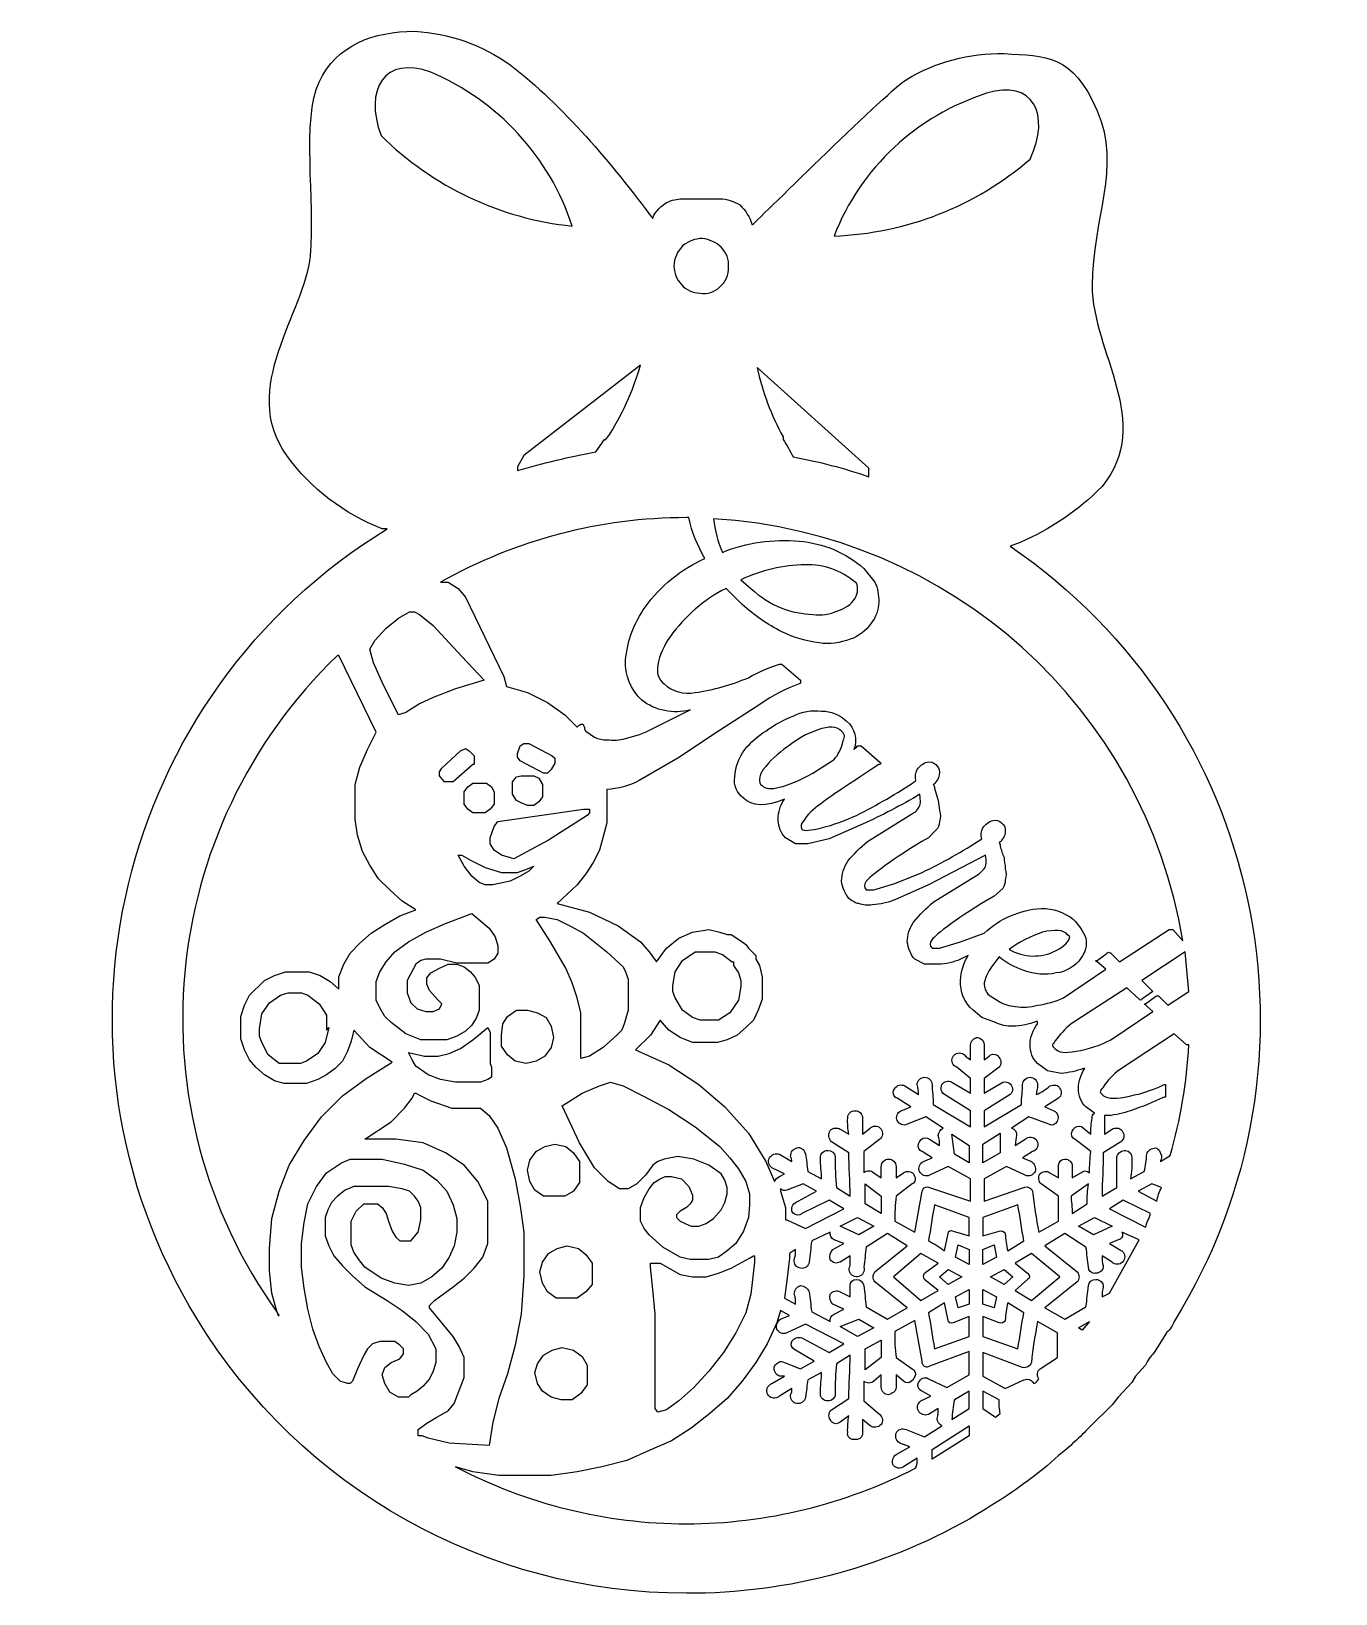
# Model space of a CAD drawing. Extents: x -6 to 99, y 0 to 126.
import ezdxf

# ---------------------------------------------------------------- set-up
doc = ezdxf.new("R2010")
doc.units = 0
doc.header["$MEASUREMENT"] = 0
doc.layers.add('LAYER_1', color=7, linetype='CONTINUOUS')

msp = doc.modelspace()

# ---------------------------------------------------------------- linework, layer by layer
at = {"layer": 'LAYER_1', "color": 7}
for points in [[(21.3, 77), (22.2, 78), (23.2, 78.8), (24.1, 79.3), (24.5, 79.3), (24.9, 79.1), (26, 78.2), (28.3, 75.7), (30.1, 73.8), (27.8, 73.1), (26, 72.4), (24.9, 71.9), (23.8, 71.2), (23.2, 71), (22, 73.4), (21.2, 75.2), (20.9, 76.3), (21.3, 77)], [(29.3, 67), (29.2, 67), (27.6, 65.6), (26.9, 65.6), (26.5, 66.1), (26.5, 66.4), (26.7, 66.7), (28.2, 68.1), (28.6, 68.3), (28.9, 68.1), (29.3, 67.7), (29.3, 67)], [(32.8, 67.6), (32.8, 67.9), (33, 68.5), (33.3, 68.7), (33.7, 68.7), (35.6, 67.7), (35.8, 67.5), (35.8, 67.1), (35.5, 66.6), (35.2, 66.3), (34.9, 66.3), (33, 67.3), (32.8, 67.6)], [(30.3, 65.5), (30.7, 65.2), (30.9, 64.8), (30.9, 63.8), (30.6, 63.4), (30.2, 63.1), (29.2, 63.1), (28.8, 63.4), (28.5, 63.8), (28.5, 64.8), (28.8, 65.2), (29.2, 65.5), (30.3, 65.5)], [(33.1, 66.1), (34.1, 66.1), (34.5, 65.9), (34.8, 65.4), (34.8, 64.4), (34.5, 64), (34.1, 63.7), (33.6, 63.7), (33.1, 63.9), (32.7, 64.1), (32.4, 64.6), (32.4, 65.6), (32.7, 66), (33.1, 66.1)], [(35.3, 60.9), (32.5, 59.4), (31.5, 59.7), (30.9, 60.1), (30.6, 60.6), (30.6, 61.1), (30.9, 62), (31.2, 62.4), (38.1, 63.4), (38.6, 63.4), (38.6, 63.1), (38.4, 62.9), (35.3, 60.9)], [(30.8, 57.3), (30.2, 57.3), (29.7, 57.5), (29.1, 58), (28.5, 58.8), (28, 59.7), (28.3, 59.7), (29, 59.3), (30.2, 58.7), (31.5, 58.3), (32.8, 58.3), (33.6, 58.6), (34.1, 58.8), (33.7, 58.4), (33, 58), (32.2, 57.6), (30.8, 57.3)], [(30.4, 51), (27.9, 51), (26.6, 51.3), (25.4, 51.3), (25, 51.2), (24.6, 50.9), (23.9, 49.6), (23.9, 48.6), (24.2, 47.8), (24.7, 47.3), (25.4, 47.1), (26, 47.1), (26.5, 47.3), (26.7, 47.7), (26.4, 48), (25.7, 48.8), (25.5, 49.3), (25.5, 49.8), (25.8, 50.2), (26.5, 50.6), (27.2, 50.9), (27.9, 50.9), (28.5, 50.7), (29, 50.3), (29.4, 49.8), (29.7, 49.2), (29.7, 47.2), (29.5, 46.6), (29.1, 46), (28.6, 45.5), (27.9, 45.1), (27.1, 44.8), (25, 44.8), (23.8, 45.3), (22.6, 46.2), (22.1, 46.7), (21.7, 47.4), (21.4, 48), (21.4, 49.5), (21.7, 50.3), (22.2, 51.1), (22.9, 51.9), (24, 52.7), (25.4, 53.5), (27, 54.2), (29.1, 55), (30.5, 53.8), (31, 53.1), (31.2, 52.4), (31.2, 51.8), (30.9, 51.3), (30.4, 51)], [(41.7, 47.2), (41.4, 46.1), (41.2, 45.6), (40.8, 45.2), (39.7, 44.2), (38.6, 43.5), (37.9, 43.3), (37.9, 47), (37.6, 48.2), (37.2, 49.4), (36.7, 50.6), (35.4, 52.8), (34.3, 54.5), (34.6, 54.7), (35, 54.7), (36, 54.5), (37, 54), (38.1, 53.4), (40, 51.9), (41.3, 50.7), (41.5, 50.3), (41.7, 49.7), (41.7, 47.2)], [(50.6, 50.2), (50.8, 49.6), (50.8, 49.1), (50.6, 48), (49.9, 47), (49, 46.4), (47.5, 46.4), (46.9, 46.6), (46.1, 47.2), (45.5, 48.2), (45.3, 48.7), (45.3, 49.2), (45.5, 50.3), (46.1, 51.2), (47.1, 51.9), (48.7, 51.9), (49.3, 51.7), (50.1, 51.1), (50.2, 51.1), (50.2, 50.8), (50.6, 50.2)], [(17.6, 45.8), (17.3, 44.6), (16.7, 43.7), (15.8, 43.1), (15.3, 42.9), (13.6, 42.9), (12.7, 43.6), (12.2, 44.6), (12, 45.1), (12, 45.7), (12.2, 46.9), (12.8, 47.8), (13.7, 48.4), (14.3, 48.6), (15.4, 48.6), (15.9, 48.4), (16.8, 47.7), (17.4, 46.8), (17.4, 45.6), (17.6, 45.8)], [(31.5, 45.2), (31.6, 46.1), (32, 46.7), (32.7, 47.2), (33.6, 47.2), (34.4, 47), (35.1, 46.6), (35.5, 45.9), (35.7, 45), (35.5, 44.2), (35, 43.5), (34.3, 43.1), (33.5, 42.9), (32.6, 43.1), (32, 43.6), (31.5, 44.3), (31.5, 45.2)], [(30.7, 42.6), (30.7, 41.8), (30.4, 41.6), (29.8, 41.4), (27.8, 41.4), (26.6, 41.6), (25.6, 42), (24.6, 42.7), (24.3, 43.2), (24, 43.8), (25.3, 43.5), (26.4, 43.5), (27.3, 43.7), (28.2, 44.1), (29.2, 44.8), (30.4, 45.8), (30.6, 45.4), (30.6, 42.9), (30.7, 42.6)], [(25.6, 12.7), (25.1, 12.9), (24.8, 12.9), (24.8, 13.4), (25.5, 13.9), (26.3, 14.4), (27.2, 14.9), (27.7, 15.5), (28.5, 17.6), (28.5, 19.2), (28.1, 20.1), (27.6, 20.9), (25.7, 23.2), (25.7, 23.4), (26.1, 23.8), (27.6, 24.9), (28.5, 25.6), (29.3, 26.4), (30, 27.3), (30.4, 28.4), (30.4, 31.8), (29.6, 33.4), (28.5, 34.7), (27, 35.7), (25.2, 36.5), (23, 36.8), (20.5, 36.8), (22.6, 38.2), (23.7, 39.3), (24.3, 40.1), (24.5, 40.5), (24.6, 40.5), (25, 40.3), (25.8, 39.9), (27.5, 39.3), (29.8, 39.3), (30.5, 38.7), (31.2, 37.7), (31.9, 36.1), (32.6, 33.6), (33, 31.4), (33.3, 29.3), (33.3, 25.8), (33.1, 22.7), (32.6, 20.2), (32, 17.9), (31.3, 15.9), (30.8, 14), (30.5, 12.1), (27.3, 12.3), (25.6, 12.7)], [(51.5, 31.5), (51.4, 30.5), (51, 29.4), (50.4, 28.4), (49.7, 27.8), (49, 27.3), (48.2, 27.1), (46.7, 27.1), (45.9, 27.3), (44.5, 28.1), (43.4, 29.1), (43, 29.6), (42.7, 30.2), (42.7, 31.3), (43, 32.1), (43.4, 32.8), (43.8, 33.3), (44.3, 33.6), (44.7, 33.8), (45.2, 33.8), (46, 33.6), (46.6, 33), (46.9, 32.3), (46.9, 31.9), (46.7, 31.6), (46.4, 31.3), (45.9, 31), (45.6, 30.7), (45.6, 30.5), (45.9, 30.2), (46.3, 30), (46.8, 29.8), (47.4, 29.8), (48, 30), (48.6, 30.4), (49.2, 31.1), (49.5, 31.7), (49.7, 32.4), (49.7, 32.9), (49.5, 33.5), (49.2, 34), (48.2, 34.7), (47, 35.2), (45.7, 35.4), (44.6, 35.2), (44.1, 35), (43.7, 34.7), (43.1, 33.9), (42.4, 33.2), (41.7, 32.8), (41, 32.8), (40.1, 33.4), (39, 34.5), (37.8, 36.5), (36.4, 39.5), (38, 40.5), (39.4, 41.1), (40.3, 41.4), (41.3, 41.1), (42.9, 40.3), (45, 39.2), (47.1, 37.8), (49.1, 36.2), (49.9, 35.3), (50.6, 34.4), (51.2, 33.4), (51.5, 32.4), (51.5, 31.5)], [(69.2, 36.3), (69.2, 34.9), (68, 35.6), (67.8, 37.2), (69.2, 36.3)], [(70.3, 34.9), (70.3, 36.4), (71.7, 37.3), (71.7, 35.7), (70.3, 34.9)], [(33.8, 35.1), (34.3, 35.8), (35, 36.2), (35.8, 36.4), (36.7, 36.2), (37.3, 35.7), (37.8, 35), (37.8, 33.3), (37.3, 32.6), (36.6, 32.2), (34.9, 32.2), (34.2, 32.7), (33.8, 33.4), (33.6, 34.3), (33.8, 35.1)], [(24.2, 16.2), (24, 16), (23.2, 16), (22.5, 16.4), (22.1, 17.1), (21.9, 17.8), (22.1, 18.4), (22.6, 18.8), (23.3, 19.1), (23.6, 19.5), (23.6, 19.9), (23.3, 20.2), (22.9, 20.5), (21.7, 20.5), (21.1, 20.3), (20.7, 19.9), (20.4, 19.4), (19.9, 18.3), (19.5, 17.3), (19.3, 17.1), (19.1, 17.1), (18.5, 17.3), (17.9, 17.9), (17.4, 18.8), (16.8, 20.1), (16.3, 21.5), (15.9, 23.1), (15.6, 24.8), (15.4, 26.5), (15.4, 28.4), (15.6, 30.1), (15.9, 31.6), (16.6, 33), (17.4, 34.1), (18.6, 34.9), (19.3, 35.2), (21.9, 35.2), (23.7, 34.8), (25.2, 34.3), (26.3, 33.5), (27.1, 32.6), (27.6, 31.5), (27.9, 30.4), (27.9, 29.3), (27.7, 28.2), (27.3, 27.3), (26.7, 26.4), (25.9, 25.7), (25, 25.2), (24, 25), (22.9, 25.2), (21.8, 25.6), (20.5, 26.5), (20, 27.1), (19.6, 27.7), (19.4, 28.3), (19.4, 30.2), (19.8, 31), (20.4, 31.6), (21.5, 31.6), (21.9, 31.3), (22.2, 30.8), (22.4, 30.2), (22.7, 29.4), (23, 28.9), (23.3, 28.6), (24.2, 28.6), (24.8, 29.3), (25, 30.3), (25, 31.3), (24.8, 31.8), (24.5, 32.2), (24.1, 32.6), (23.5, 32.8), (22.4, 33), (19.6, 33), (18.9, 32.7), (18.3, 32.2), (17.8, 31.7), (17.5, 31.1), (17.3, 30.5), (17.3, 29), (17.6, 28.2), (18, 27.4), (18.7, 26.6), (19.5, 25.8), (20.5, 24.9), (22.3, 23.8), (23.5, 23), (24.6, 22.1), (25.6, 21.1), (26.2, 19.9), (26.2, 18.8), (26, 18.1), (25.7, 17.5), (25.2, 16.9), (24.7, 16.5), (24.2, 16.2)], [(62.1, 30.8), (60.8, 31.6), (60.8, 33.2), (62.1, 32.2), (62.1, 30.8)], [(61.5, 29.8), (60.3, 29.1), (58.8, 29.8), (60.2, 30.5), (61.5, 29.8)], [(79.3, 30.5), (80.7, 29.8), (79.2, 29.1), (78, 29.8), (79.3, 30.5)], [(38.3, 24.5), (37.6, 24), (35.9, 24), (35.2, 24.5), (34.8, 25.2), (34.6, 26.1), (34.8, 26.9), (35.3, 27.6), (36, 28), (36.8, 28.2), (37.7, 28), (38.3, 27.5), (38.8, 26.8), (38.8, 25.1), (38.3, 24.5)], [(69.2, 26.7), (68.1, 27.3), (68.3, 28.3), (69.2, 27.9), (69.2, 26.7)], [(71.2, 28.3), (71.4, 27.3), (70.3, 26.7), (70.3, 27.9), (71.2, 28.3)], [(43.7, 24.7), (43.5, 26.5), (43.5, 26.8), (44.3, 26.8), (45.9, 25.9), (46.9, 25.7), (48, 25.7), (49, 26), (50, 26.4), (51.5, 27.2), (51.8, 27.4), (51.9, 27.4), (51.9, 26.9), (51.6, 24.3), (51.2, 22.8), (50.4, 21.2), (49.4, 19.6), (48.2, 18.1), (47, 16.8), (45.8, 15.7), (44.8, 15), (44.1, 14.8), (43.9, 15.1), (43.9, 22.7), (43.7, 24.7)], [(66.8, 25.7), (67.5, 26.3), (68.6, 25.7), (67.5, 25.1), (66.8, 25.7)], [(72.7, 25.7), (72, 25.1), (70.9, 25.7), (72, 26.3), (72.7, 25.7)], [(69.2, 23.5), (68.3, 23.2), (68.1, 24.1), (69.2, 24.7), (69.2, 23.5)], [(71.4, 24.1), (71.2, 23.2), (70.3, 23.5), (70.3, 24.7), (71.4, 24.1)], [(60.2, 20.9), (58.8, 21.7), (60.3, 22.3), (61.5, 21.6), (60.2, 20.9)], [(78.3, 21.4), (78, 21.6), (78.9, 22.1), (78.3, 21.4)], [(60.8, 19.9), (62.1, 20.6), (62.1, 19.2), (60.8, 18.2), (60.8, 19.9)], [(34.4, 18.7), (34.9, 19.4), (35.6, 19.8), (36.4, 20), (37.3, 19.8), (38, 19.3), (38.4, 18.6), (38.4, 17), (37.9, 16.3), (37.2, 15.8), (36.3, 15.8), (35.5, 16), (34.8, 16.5), (34.4, 17.1), (34.2, 18), (34.4, 18.7)], [(69.2, 12.9), (66.2, 11), (66.2, 11.8), (69.2, 13.7), (69.2, 12.9)]]:
    msp.add_lwpolyline(points, dxfattribs=at)
for points, knots in [([(72.5, 84.6), (72.5, 84.6), (73.3, 84.9), (73.3, 84.9), (75.76, 85.97), (78, 87.5), (79.9, 89.4), (84.1, 94.6), (79.1, 100.2), (79.1, 105.6), (79.1, 111), (81.5, 115.1), (79.5, 119.7), (77.5, 124.3), (75.4, 124.1), (72, 124.3), (69.22, 124.36), (66.48, 123.63), (64.1, 122.2), (62.1, 120.8), (51.8, 110.5), (51.7, 110.5), (51.52, 111.11), (51.18, 111.67), (50.7, 112.1), (50.23, 112.41), (49.67, 112.58), (49.1, 112.6), (49.1, 112.6), (46.1, 112.6), (46.1, 112.6), (45.65, 112.59), (45.21, 112.49), (44.8, 112.3), (44.2, 111.9), (43.7, 111.3), (43.7, 111), (40.4, 115.4), (36.5, 120.1), (32.2, 123.4), (29.94, 125.01), (27.27, 125.95), (24.5, 126.1), (21.2, 126.1), (18.2, 125), (16.8, 122), (15.4, 119), (16.5, 112.5), (16.1, 108), (15.7, 103.5), (10.3, 97.3), (14.2, 91.9), (16.15, 89.23), (18.82, 87.18), (21.9, 86), (21.9, 86), (22.3, 86), (22.3, 86), (0.48, 72.66), (-6.39, 44.16), (6.95, 22.34), (15.36, 8.6), (30.29, 0.21), (46.4, 0.2), (54.67, 0.16), (62.79, 2.38), (69.9, 6.6), (69.9, 6.6), (70.2, 6.8), (70.2, 6.8), (72.06, 7.89), (73.83, 9.13), (75.5, 10.5), (75.5, 10.5), (76.4, 11.3), (76.4, 11.3), (77.28, 12.01), (78.12, 12.78), (78.9, 13.6), (78.9, 13.6), (80.7, 15.4), (80.7, 15.4), (80.7, 15.4), (81.2, 16), (81.2, 16), (81.2, 16), (82.3, 17.2), (82.3, 17.2), (82.3, 17.2), (82.6, 17.7), (82.6, 17.7), (82.6, 17.7), (83.4, 18.6), (83.4, 18.6), (83.57, 18.97), (83.81, 19.3), (84.1, 19.6), (84.1, 19.6), (85.1, 21.2), (85.1, 21.2), (85.1, 21.2), (85.11, 21.22), (85.13, 21.24), (85.26, 21.35), (85.36, 21.48), (85.45, 21.61), (85.46, 21.63), (85.46, 21.64), (85.47, 21.64), (85.56, 21.78), (85.64, 21.94), (85.7, 22.1), (98.73, 43.11), (92.91, 70.65), (72.5, 84.6)], [0, 0, 0, 0, 1, 1, 1, 2, 2, 2, 3, 3, 3, 4, 4, 4, 5, 5, 5, 6, 6, 6, 7, 7, 7, 8, 8, 8, 9, 9, 9, 10, 10, 10, 11, 11, 11, 12, 12, 12, 13, 13, 13, 14, 14, 14, 15, 15, 15, 16, 16, 16, 17, 17, 17, 18, 18, 18, 19, 19, 19, 20, 20, 20, 21, 21, 21, 22, 22, 22, 23, 23, 23, 24, 24, 24, 25, 25, 25, 26, 26, 26, 27, 27, 27, 28, 28, 28, 29, 29, 29, 30, 30, 30, 31, 31, 31, 32, 32, 32, 33, 33, 33, 34, 34, 34, 35, 35, 35, 36, 36, 36, 37, 37, 37, 38, 38, 38, 38]), ([(21.8, 117.7), (20.4, 121.4), (22.1, 124.2), (25.8, 122.8), (31.22, 120.51), (35.38, 115.99), (37.2, 110.4), (31.38, 111), (25.95, 113.58), (21.8, 117.7)], [0, 0, 0, 0, 1, 1, 1, 2, 2, 2, 3, 3, 3, 3]), ([(70.6, 121.1), (74.3, 122.3), (75.8, 119.4), (74.1, 115.8), (69.69, 111.99), (64.12, 109.81), (58.3, 109.6), (60.45, 115.09), (64.97, 119.32), (70.6, 121.1)], [0, 0, 0, 0, 1, 1, 1, 2, 2, 2, 3, 3, 3, 3]), ([(46.1, 108.8), (46.55, 109.18), (47.11, 109.39), (47.7, 109.4), (48.26, 109.33), (48.79, 109.09), (49.2, 108.7), (49.63, 108.28), (49.85, 107.69), (49.8, 107.1), (49.82, 106.48), (49.57, 105.89), (49.1, 105.5), (48.68, 105.08), (48.08, 104.89), (47.5, 105), (46.92, 104.99), (46.37, 105.25), (46, 105.7), (45.62, 106.1), (45.4, 106.64), (45.4, 107.2), (45.42, 107.8), (45.67, 108.37), (46.1, 108.8)], [0, 0, 0, 0, 1, 1, 1, 2, 2, 2, 3, 3, 3, 4, 4, 4, 5, 5, 5, 6, 6, 6, 7, 7, 7, 8, 8, 8, 8]), ([(40, 93.3), (39.94, 93.3), (39.9, 93.25), (39.9, 93.2), (39.9, 93.2), (39.8, 93.2), (39.8, 93.2), (39.8, 93.2), (39.1, 92.2), (39.1, 92.2), (36.98, 91.8), (34.87, 91.3), (32.8, 90.7), (32.8, 90.7), (32.8, 91), (32.8, 91), (32.8, 91), (33.3, 91.9), (33.3, 91.9), (33.3, 91.9), (42.7, 99.2), (42.7, 99.2), (42.11, 97.1), (41.2, 95.11), (40, 93.3)], [0, 0, 0, 0, 1, 1, 1, 2, 2, 2, 3, 3, 3, 4, 4, 4, 5, 5, 5, 6, 6, 6, 7, 7, 7, 8, 8, 8, 8]), ([(61.1, 90.9), (61.1, 90.9), (61.1, 90.2), (61.1, 90.2), (59.11, 90.88), (57.07, 91.42), (55, 91.8), (54.77, 92.28), (54.5, 92.75), (54.2, 93.2), (54.2, 93.2), (54.2, 93.4), (54.2, 93.4), (53.24, 95.15), (52.53, 97.04), (52.1, 99), (52.1, 99), (61.1, 90.9), (61.1, 90.9)], [0, 0, 0, 0, 1, 1, 1, 2, 2, 2, 3, 3, 3, 4, 4, 4, 5, 5, 5, 6, 6, 6, 6]), ([(46.4, 86.9), (46.4, 86.9), (46.6, 86.9), (46.6, 86.9), (46.85, 85.73), (47.29, 84.62), (47.9, 83.6), (45.98, 82.75), (44.32, 81.4), (43.1, 79.7), (42.18, 78.44), (41.63, 76.95), (41.5, 75.4), (41.44, 74.19), (41.92, 73.02), (42.8, 72.2), (43.9, 71.34), (45.35, 71.04), (46.7, 71.4), (46.7, 71.4), (43.7, 69.9), (43.7, 69.9), (43, 69.54), (42.26, 69.28), (41.5, 69.1), (41.01, 68.97), (40.5, 68.93), (40, 69), (39.66, 68.98), (39.31, 69.05), (39, 69.2), (39, 69.2), (38.3, 69.7), (38.3, 69.7), (38.2, 69.7), (38.2, 69.9), (38.2, 70), (38.14, 70.05), (38.11, 70.12), (38.1, 70.2), (38.03, 70.28), (37.9, 70.29), (37.82, 70.21), (37.81, 70.21), (37.81, 70.2), (37.8, 70.2), (37.8, 70.2), (37.6, 70), (37.6, 70), (37.6, 70), (36.6, 71), (36.6, 71), (36.6, 71), (35.2, 72), (35.2, 72), (35.2, 72), (33.6, 72.8), (33.6, 72.8), (33.6, 72.8), (31.9, 73.3), (31.9, 73.3), (31.9, 73.3), (31.7, 74.1), (31.7, 74.1), (31.7, 74.1), (28.6, 80.5), (28.6, 80.5), (28.6, 80.5), (28, 81.2), (28, 81.2), (28, 81.2), (27.2, 81.7), (27.2, 81.7), (27.2, 81.7), (26.6, 81.7), (26.6, 81.7), (32.64, 85.1), (39.46, 86.9), (46.4, 86.9)], [0, 0, 0, 0, 1, 1, 1, 2, 2, 2, 3, 3, 3, 4, 4, 4, 5, 5, 5, 6, 6, 6, 7, 7, 7, 8, 8, 8, 9, 9, 9, 10, 10, 10, 11, 11, 11, 12, 12, 12, 13, 13, 13, 14, 14, 14, 15, 15, 15, 16, 16, 16, 17, 17, 17, 18, 18, 18, 19, 19, 19, 20, 20, 20, 21, 21, 21, 22, 22, 22, 23, 23, 23, 24, 24, 24, 25, 25, 25, 26, 26, 26, 26]), ([(69.9, 45), (69.57, 45), (69.3, 44.73), (69.3, 44.4), (69.3, 44.4), (69.3, 43.2), (69.3, 43.2), (69.3, 43.2), (68.9, 43.5), (68.9, 43.5), (68.71, 43.77), (68.34, 43.84), (68.07, 43.66), (67.79, 43.47), (67.72, 43.1), (67.9, 42.83), (67.98, 42.72), (68.08, 42.64), (68.2, 42.6), (68.2, 42.6), (69.3, 41.7), (69.3, 41.7), (69.3, 41.7), (69.3, 40.5), (69.3, 40.5), (69.3, 40.5), (67.8, 41.4), (67.8, 41.4), (67.52, 41.55), (67.17, 41.46), (67, 41.2), (66.84, 40.92), (66.93, 40.57), (67.2, 40.4), (67.2, 40.4), (69.3, 39.1), (69.3, 39.1), (69.3, 39.1), (69.3, 37.8), (69.3, 37.8), (69.3, 37.8), (66.3, 39.6), (66.3, 39.6), (66.3, 40.2), (66.2, 40.7), (66.2, 41.2), (66.2, 41.53), (65.93, 41.8), (65.6, 41.8), (65.27, 41.8), (65, 41.53), (65, 41.2), (65.08, 40.94), (65.11, 40.67), (65.1, 40.4), (65.1, 40.4), (64, 41.1), (64, 41.1), (63.72, 41.25), (63.37, 41.16), (63.2, 40.9), (63.02, 40.69), (63.04, 40.37), (63.24, 40.19), (63.29, 40.15), (63.34, 40.12), (63.4, 40.1), (63.4, 40.1), (64.5, 39.4), (64.5, 39.4), (64.5, 39.4), (63.7, 39.1), (63.7, 39.1), (63.4, 38.96), (63.26, 38.6), (63.4, 38.3), (63.54, 37.99), (63.9, 37.86), (64.2, 38), (64.2, 38), (65.7, 38.6), (65.7, 38.6), (65.7, 38.6), (67.1, 37.7), (67.1, 37.7), (66.87, 37.59), (66.71, 37.35), (66.7, 37.1), (66.79, 36.84), (66.82, 36.57), (66.8, 36.3), (66.8, 36.3), (66, 36.8), (66, 36.8), (65.79, 36.98), (65.48, 36.96), (65.29, 36.75), (65.25, 36.71), (65.22, 36.65), (65.2, 36.6), (65.02, 36.39), (65.04, 36.07), (65.24, 35.89), (65.29, 35.85), (65.34, 35.82), (65.4, 35.8), (65.4, 35.8), (66.2, 35.3), (66.2, 35.3), (66.2, 35.3), (65.5, 35), (65.5, 35), (65.2, 34.86), (65.06, 34.5), (65.2, 34.2), (65.34, 33.89), (65.7, 33.76), (66, 33.9), (66, 33.9), (67.5, 34.6), (67.5, 34.6), (67.5, 34.6), (69.3, 33.6), (69.3, 33.6), (69.3, 33.6), (69.3, 31.8), (69.3, 31.8), (69.3, 31.8), (66, 32.9), (66, 32.9), (65.81, 33.01), (65.56, 32.94), (65.45, 32.75), (65.42, 32.71), (65.41, 32.65), (65.4, 32.6), (65.4, 32.6), (64.8, 29.3), (64.8, 29.3), (64.8, 29.3), (63.2, 30.2), (63.2, 30.2), (63.19, 30.86), (63.22, 31.53), (63.3, 32.2), (63.3, 32.2), (64.6, 33.2), (64.6, 33.2), (64.9, 33.3), (64.9, 33.7), (64.7, 34), (64.5, 34.23), (64.15, 34.27), (63.9, 34.1), (63.9, 34.1), (63.3, 33.7), (63.3, 33.7), (63.3, 33.7), (63.3, 34.6), (63.3, 34.6), (63.3, 34.93), (63.03, 35.2), (62.7, 35.2), (62.37, 35.2), (62.1, 34.93), (62.1, 34.6), (62.1, 34.6), (62.1, 33.7), (62.1, 33.7), (62.1, 33.7), (61.5, 34.1), (61.5, 34.1), (61.27, 34.3), (60.93, 34.3), (60.7, 34.1), (60.7, 34.1), (60.7, 35.8), (60.7, 35.8), (60.7, 35.8), (62, 36.8), (62, 36.8), (62.23, 37), (62.28, 37.34), (62.1, 37.6), (61.91, 37.87), (61.54, 37.94), (61.27, 37.75), (61.24, 37.73), (61.22, 37.71), (61.2, 37.7), (61.2, 37.7), (60.6, 37.2), (60.6, 37.2), (60.6, 37.2), (60.6, 38.5), (60.6, 38.5), (60.6, 38.83), (60.33, 39.1), (60, 39.1), (59.67, 39.1), (59.4, 38.83), (59.4, 38.5), (59.38, 38.06), (59.41, 37.62), (59.5, 37.2), (59.5, 37.2), (58.8, 37.6), (58.8, 37.6), (58.55, 37.77), (58.2, 37.73), (58, 37.5), (57.81, 37.21), (57.85, 36.83), (58.1, 36.6), (58.1, 36.6), (59.5, 35.7), (59.5, 35.7), (59.5, 34.6), (59.6, 33.4), (59.6, 32.2), (59.6, 32.2), (58.5, 32.9), (58.5, 32.9), (58.41, 33.73), (58.38, 34.56), (58.4, 35.4), (58.35, 35.69), (58.1, 35.9), (57.8, 35.9), (57.47, 35.9), (57.2, 35.63), (57.2, 35.3), (57.2, 34.7), (57.3, 34.2), (57.3, 33.6), (57.3, 33.6), (56.2, 34.2), (56.2, 34.2), (56.1, 34.7), (56.1, 35.2), (56, 35.6), (55.9, 36), (55.6, 36.2), (55.3, 36.1), (55, 36), (54.8, 35.8), (54.8, 35.4), (54.88, 35.28), (54.91, 35.14), (54.9, 35), (54.9, 35), (53.9, 35.6), (53.9, 35.6), (53.6, 35.69), (53.27, 35.57), (53.1, 35.3), (52.94, 35.02), (53.03, 34.67), (53.3, 34.5), (53.3, 34.5), (54.3, 34), (54.3, 34), (54.3, 34), (53.9, 33.8), (53.9, 33.8), (53.72, 33.72), (53.58, 33.57), (53.5, 33.4), (53.5, 33.4), (52.8, 35), (52.8, 35), (52.8, 35), (51.4, 37.3), (51.4, 37.3), (51.4, 37.3), (49.5, 39.4), (49.5, 39.4), (49.5, 39.4), (47.4, 41.2), (47.4, 41.2), (47.4, 41.2), (45, 42.8), (45, 42.8), (45, 42.8), (42.3, 44), (42.3, 44), (42.3, 44), (43.5, 45.2), (43.5, 45.2), (43.5, 45.2), (44.3, 46.4), (44.3, 46.4), (44.3, 46.4), (45, 45.6), (45, 45.6), (45, 45.6), (45.9, 45), (45.9, 45), (45.9, 45), (46.9, 44.6), (46.9, 44.6), (46.9, 44.6), (48.9, 44.6), (48.9, 44.6), (48.9, 44.6), (49.7, 44.8), (49.7, 44.8), (49.7, 44.8), (50.5, 45.2), (50.5, 45.2), (50.5, 45.2), (51.2, 45.8), (51.2, 45.8), (51.2, 45.8), (51.8, 46.4), (51.8, 46.4), (51.8, 46.4), (52.2, 47.2), (52.2, 47.2), (52.2, 47.2), (52.5, 48.1), (52.5, 48.1), (52.5, 48.1), (52.5, 49.9), (52.5, 49.9), (52.5, 49.9), (52.3, 50.8), (52.3, 50.8), (52.3, 50.8), (52, 51.3), (52, 51.3), (52, 51.3), (52, 51.6), (52, 51.6), (52, 51.6), (51.4, 52.2), (51.4, 52.2), (51.4, 52.2), (51.2, 52.5), (51.2, 52.5), (51.2, 52.5), (50.8, 52.8), (50.8, 52.8), (50.8, 52.8), (50, 53.3), (50, 53.3), (50, 53.3), (49.7, 53.3), (49.7, 53.3), (49.7, 53.3), (49.1, 53.5), (49.1, 53.5), (49.1, 53.5), (48.2, 53.7), (48.2, 53.7), (48.2, 53.7), (46.9, 53.5), (46.9, 53.5), (46.9, 53.5), (45.8, 53), (45.8, 53), (45.8, 53), (44.8, 52.2), (44.8, 52.2), (44.8, 52.2), (44, 51.1), (44, 51.1), (44, 51.1), (43.4, 51.9), (43.4, 51.9), (43.4, 51.9), (42.7, 52.7), (42.7, 52.7), (42.7, 52.7), (40.9, 54), (40.9, 54), (40.9, 54), (38.6, 55.1), (38.6, 55.1), (38.6, 55.1), (36, 55.8), (36, 55.8), (36, 55.8), (37.6, 57.3), (37.6, 57.3), (37.6, 57.3), (38.3, 58.2), (38.3, 58.2), (38.3, 58.2), (38.9, 59.1), (38.9, 59.1), (38.9, 59.1), (39.4, 60.1), (39.4, 60.1), (39.4, 60.1), (39.7, 61.2), (39.7, 61.2), (39.7, 61.2), (40, 62.3), (40, 62.3), (40, 62.3), (40, 65), (40, 65), (40.9, 65.05), (41.79, 65.29), (42.6, 65.7), (42.6, 65.7), (45.7, 67.5), (45.7, 67.5), (45.7, 67.5), (49, 69.7), (49, 69.7), (49, 69.7), (52.4, 71.9), (52.4, 71.9), (53.36, 72.57), (54.4, 73.1), (55.5, 73.5), (55.56, 73.5), (55.6, 73.54), (55.6, 73.6), (55.6, 73.6), (55.6, 73.8), (55.6, 73.8), (55.6, 73.8), (54.1, 75.1), (54.1, 75.1), (54.1, 75.1), (53.9, 75.1), (53.9, 75.1), (53.03, 74.81), (52.19, 74.45), (51.4, 74), (50.02, 73.42), (48.58, 73.01), (47.1, 72.8), (46.2, 72.62), (45.28, 72.88), (44.6, 73.5), (44.16, 73.86), (43.97, 74.44), (44.1, 75), (44.25, 75.83), (44.59, 76.62), (45.1, 77.3), (46.26, 78.94), (47.81, 80.28), (49.6, 81.2), (49.6, 81.2), (50.9, 79.9), (50.9, 79.9), (51.87, 79.03), (52.94, 78.29), (54.1, 77.7), (55.05, 77.24), (56.06, 76.94), (57.1, 76.8), (57.95, 76.69), (58.8, 76.79), (59.6, 77.1), (60.3, 77.33), (60.89, 77.79), (61.3, 78.4), (61.68, 78.88), (61.89, 79.48), (61.9, 80.1), (61.91, 80.64), (61.81, 81.19), (61.6, 81.7), (61.6, 81.7), (60.7, 82.8), (60.7, 82.8), (59.26, 84.08), (57.43, 84.85), (55.5, 85), (53.39, 85.2), (51.26, 84.89), (49.3, 84.1), (48.93, 84.95), (48.69, 85.87), (48.6, 86.8), (67.6, 85.69), (83.3, 71.57), (86.4, 52.8), (86.4, 52.8), (85.6, 53.7), (85.6, 53.7), (85.6, 53.7), (85.3, 53.7), (85.3, 53.7), (85.3, 53.7), (81.3, 51.1), (81.3, 51.1), (81.3, 51.1), (80.6, 51.8), (80.6, 51.8), (80.53, 51.88), (80.4, 51.89), (80.32, 51.81), (80.31, 51.81), (80.31, 51.8), (80.3, 51.8), (80.3, 51.8), (79.5, 51.2), (79.5, 51.2), (79.5, 51.2), (79.4, 51.2), (79.4, 51.2), (79.4, 51.14), (79.44, 51.1), (79.5, 51.1), (79.5, 51.1), (80.2, 50.5), (80.2, 50.5), (80.2, 50.5), (76.8, 48.2), (76.8, 48.2), (76.13, 47.9), (75.42, 47.7), (74.7, 47.6), (74.12, 47.42), (73.5, 47.38), (72.9, 47.5), (72.44, 47.54), (72, 47.67), (71.6, 47.9), (71.6, 47.9), (70.8, 48.4), (70.8, 48.4), (70.53, 48.66), (70.38, 49.02), (70.4, 49.4), (70.52, 49.86), (70.72, 50.3), (71, 50.7), (71, 50.7), (71.6, 51.5), (71.6, 51.5), (72.2, 51.01), (72.87, 50.64), (73.6, 50.4), (74.43, 50.08), (75.33, 50.01), (76.2, 50.2), (77.01, 50.29), (77.74, 50.72), (78.2, 51.4), (78.56, 51.85), (78.7, 52.43), (78.6, 53), (78.37, 53.56), (78.03, 54.07), (77.6, 54.5), (76.87, 55.1), (75.95, 55.42), (75, 55.4), (73.28, 55.29), (71.65, 54.59), (70.4, 53.4), (70.4, 53.4), (68.5, 52.7), (68.5, 52.7), (68.5, 52.7), (66.8, 52.2), (66.8, 52.2), (66.8, 52.2), (66.2, 52.2), (66.2, 52.2), (66, 52.4), (66, 52.6), (66.2, 52.9), (66.4, 53.2), (68.4, 54.8), (71.2, 56.4), (71.2, 56.4), (71.9, 57), (71.9, 57), (72.03, 57.21), (72.1, 57.45), (72.1, 57.7), (72.2, 57.99), (72.2, 58.3), (72.1, 58.6), (72.1, 59), (72, 59.2), (72, 59.5), (71.87, 59.78), (71.77, 60.09), (71.7, 60.4), (71.71, 60.51), (71.67, 60.61), (71.6, 60.7), (71.7, 60.8), (71.8, 60.8), (71.8, 60.9), (72, 61.11), (72.11, 61.4), (72.1, 61.7), (72.11, 61.93), (72, 62.16), (71.8, 62.3), (71.62, 62.49), (71.35, 62.57), (71.1, 62.5), (70.78, 62.39), (70.5, 62.18), (70.3, 61.9), (70.16, 61.62), (70.12, 61.3), (70.2, 61), (68.66, 60), (67.05, 59.1), (65.4, 58.3), (65.4, 58.3), (63.2, 57.4), (63.2, 57.4), (63.2, 57.4), (61.5, 56.9), (61.5, 56.9), (61.5, 56.9), (60.9, 56.9), (60.9, 56.9), (60.7, 57.1), (60.7, 57.3), (60.9, 57.6), (61.1, 57.9), (63.1, 59.5), (65.9, 61.1), (65.9, 61.1), (66.5, 61.7), (66.5, 61.7), (66.7, 61.87), (66.81, 62.13), (66.8, 62.4), (66.9, 62.69), (66.9, 63), (66.8, 63.3), (66.8, 63.6), (66.7, 63.9), (66.7, 64.1), (66.7, 64.1), (66.4, 65.1), (66.4, 65.1), (66.41, 65.21), (66.37, 65.31), (66.3, 65.4), (66.41, 65.4), (66.5, 65.49), (66.5, 65.6), (66.7, 65.81), (66.81, 66.1), (66.8, 66.4), (66.78, 66.63), (66.67, 66.84), (66.5, 67), (66.32, 67.19), (66.05, 67.27), (65.8, 67.2), (65.48, 67.09), (65.2, 66.88), (65, 66.6), (64.86, 66.32), (64.82, 66), (64.9, 65.7), (63.36, 64.66), (61.76, 63.73), (60.1, 62.9), (59.2, 62.48), (58.26, 62.14), (57.3, 61.9), (56.4, 61.7), (55.9, 61.6), (55.7, 61.8), (55.59, 62), (55.63, 62.24), (55.8, 62.4), (56.16, 62.96), (56.64, 63.44), (57.2, 63.8), (57.9, 64.4), (59.5, 65.4), (61.9, 67), (61.96, 66.97), (62.02, 66.99), (62.05, 67.05), (62.08, 67.1), (62.06, 67.17), (62, 67.2), (62, 67.2), (60.5, 68.5), (60.5, 68.5), (60.5, 68.5), (60.2, 68.5), (60.2, 68.5), (60.1, 68.3), (59.9, 68.3), (59.9, 68.2), (60.23, 69.01), (59.98, 69.94), (59.3, 70.5), (58.77, 71.02), (58.05, 71.31), (57.3, 71.3), (56.51, 71.41), (55.7, 71.27), (55, 70.9), (54.22, 70.6), (53.48, 70.19), (52.8, 69.7), (52.15, 69.29), (51.58, 68.79), (51.1, 68.2), (50.62, 67.56), (50.34, 66.79), (50.3, 66), (50.2, 65.34), (50.47, 64.69), (51, 64.3), (51.7, 63.6), (52.8, 63.6), (54.3, 64.2), (53.97, 63.73), (53.8, 63.16), (53.8, 62.59), (53.8, 62.59), (53.8, 62.5), (53.8, 62.5), (53.81, 61.97), (54.02, 61.47), (54.4, 61.1), (54.4, 61.1), (55.2, 60.6), (55.2, 60.6), (55.2, 60.6), (56.2, 60.6), (56.2, 60.6), (56.2, 60.6), (57.9, 61), (57.9, 61), (57.9, 61), (60.6, 62.2), (60.6, 62.2), (62.18, 62.91), (63.71, 63.71), (65.2, 64.6), (65.3, 64.1), (65.3, 63.7), (65.1, 63.5), (65.02, 63.32), (64.88, 63.18), (64.7, 63.1), (64.7, 63.1), (61, 60.8), (61, 60.8), (60.42, 60.31), (59.88, 59.78), (59.4, 59.2), (59.1, 58.71), (58.93, 58.16), (58.9, 57.6), (58.98, 57.09), (59.18, 56.6), (59.5, 56.2), (59.8, 56), (60, 55.8), (60.3, 55.8), (60.65, 55.65), (61.03, 55.62), (61.4, 55.7), (62.02, 55.73), (62.63, 55.86), (63.2, 56.1), (63.2, 56.1), (65.9, 57.3), (65.9, 57.3), (65.9, 57.3), (70.5, 59.7), (70.5, 59.7), (70.6, 59.2), (70.6, 58.8), (70.4, 58.6), (70.4, 58.6), (70, 58.2), (70, 58.2), (70, 58.2), (66.3, 55.9), (66.3, 55.9), (65.72, 55.41), (65.18, 54.88), (64.7, 54.3), (64.38, 53.82), (64.21, 53.27), (64.2, 52.7), (64.28, 52.19), (64.48, 51.7), (64.8, 51.3), (64.8, 51.3), (65.6, 50.9), (65.6, 50.9), (65.6, 50.9), (66.7, 50.9), (66.7, 50.9), (67.32, 50.93), (67.93, 51.06), (68.5, 51.3), (68.5, 51.3), (69.1, 51.6), (69.1, 51.6), (68.73, 50.99), (68.52, 50.3), (68.5, 49.6), (68.44, 48.68), (68.81, 47.79), (69.5, 47.2), (69.5, 47.2), (70.2, 46.6), (70.2, 46.6), (70.2, 46.6), (71.3, 46.2), (71.3, 46.2), (71.74, 45.99), (72.22, 45.89), (72.7, 45.9), (73.35, 45.91), (74, 46.05), (74.6, 46.3), (74.6, 46.3), (74.7, 46.3), (74.7, 46.3), (74.7, 46.3), (74.7, 46.1), (74.7, 46.1), (74.31, 45.61), (74.1, 45.01), (74.1, 44.4), (74.08, 43.83), (74.3, 43.29), (74.7, 42.9), (74.7, 42.9), (75.5, 42.3), (75.5, 42.3), (75.5, 42.3), (76.6, 42.1), (76.6, 42.1), (77.21, 42.15), (77.82, 42.29), (78.4, 42.5), (78.4, 42.5), (78.5, 42.5), (78.5, 42.5), (78.18, 42.02), (78.01, 41.47), (78, 40.9), (77.98, 40.33), (78.2, 39.79), (78.6, 39.4), (78.6, 39.4), (79.3, 38.9), (79.3, 38.9), (79.1, 38.8), (79.1, 38.7), (79.1, 38.5), (79.01, 38.07), (78.98, 37.63), (79, 37.2), (79, 37.2), (78.4, 37.7), (78.4, 37.7), (78.21, 37.9), (77.89, 37.91), (77.69, 37.72), (77.66, 37.68), (77.62, 37.64), (77.6, 37.6), (77.4, 37.41), (77.39, 37.09), (77.58, 36.89), (77.62, 36.85), (77.66, 36.82), (77.7, 36.8), (77.7, 36.8), (79, 35.8), (79, 35.8), (78.92, 35.23), (78.88, 34.66), (78.9, 34.1), (78.71, 34.29), (78.39, 34.29), (78.2, 34.1), (78.2, 34.1), (77.5, 33.7), (77.5, 33.7), (77.5, 33.7), (77.5, 34.6), (77.5, 34.6), (77.5, 34.93), (77.23, 35.2), (76.9, 35.2), (76.62, 35.2), (76.4, 34.98), (76.39, 34.71), (76.39, 34.67), (76.39, 34.63), (76.4, 34.6), (76.4, 34.6), (76.4, 33.7), (76.4, 33.7), (76.4, 33.7), (75.7, 34.1), (75.7, 34.1), (75.45, 34.27), (75.1, 34.23), (74.9, 34), (74.72, 33.74), (74.77, 33.4), (75, 33.2), (75, 33.2), (76.4, 32.2), (76.4, 32.2), (76.4, 32.2), (76.4, 30.2), (76.4, 30.2), (76.4, 30.2), (74.8, 29.3), (74.8, 29.3), (74.6, 30.4), (74.4, 31.5), (74.3, 32.6), (74.22, 32.86), (73.94, 33.01), (73.67, 32.93), (73.65, 32.92), (73.62, 32.91), (73.6, 32.9), (73.6, 32.9), (70.4, 31.8), (70.4, 31.8), (70.4, 31.8), (70.4, 33.6), (70.4, 33.6), (70.4, 33.6), (72.2, 34.6), (72.2, 34.6), (72.2, 34.6), (73.7, 33.9), (73.7, 33.9), (74, 33.76), (74.36, 33.89), (74.5, 34.19), (74.5, 34.19), (74.5, 34.19), (74.5, 34.2), (74.59, 34.5), (74.47, 34.83), (74.2, 35), (74.2, 35), (73.5, 35.3), (73.5, 35.3), (73.5, 35.3), (74.3, 35.8), (74.3, 35.8), (74.62, 35.89), (74.79, 36.23), (74.69, 36.55), (74.6, 36.86), (74.26, 37.04), (73.94, 36.94), (73.85, 36.91), (73.77, 36.86), (73.7, 36.8), (73.7, 36.8), (72.9, 36.3), (72.9, 36.3), (72.9, 36.6), (73, 36.9), (73, 37.1), (73.06, 37.37), (72.89, 37.63), (72.62, 37.69), (72.61, 37.69), (72.61, 37.69), (72.6, 37.7), (72.6, 37.7), (74, 38.6), (74, 38.6), (74, 38.6), (75.6, 38), (75.6, 38), (75.85, 37.87), (76.15, 37.97), (76.27, 38.22), (76.28, 38.25), (76.29, 38.27), (76.3, 38.3), (76.44, 38.6), (76.31, 38.95), (76.01, 39.09), (76.01, 39.09), (76, 39.09), (76, 39.1), (76, 39.1), (75.3, 39.4), (75.3, 39.4), (75.3, 39.4), (76.4, 40.1), (76.4, 40.1), (76.63, 40.3), (76.68, 40.64), (76.5, 40.9), (76.4, 41.2), (76, 41.2), (75.7, 41.1), (75.37, 40.81), (75, 40.57), (74.6, 40.4), (74.6, 40.6), (74.7, 40.9), (74.7, 41.2), (74.7, 41.53), (74.43, 41.8), (74.1, 41.79), (73.77, 41.79), (73.5, 41.53), (73.5, 41.2), (73.5, 40.7), (73.4, 40.2), (73.4, 39.6), (73.4, 39.6), (70.4, 37.8), (70.4, 37.8), (70.4, 37.8), (70.4, 39.1), (70.4, 39.1), (70.4, 39.1), (72.5, 40.4), (72.5, 40.4), (72.74, 40.63), (72.74, 41.01), (72.51, 41.24), (72.35, 41.4), (72.11, 41.46), (71.9, 41.4), (71.9, 41.4), (70.4, 40.5), (70.4, 40.5), (70.4, 40.5), (70.4, 41.7), (70.4, 41.7), (70.4, 41.7), (71.6, 42.6), (71.6, 42.6), (71.8, 42.82), (71.8, 43.17), (71.6, 43.4), (71.47, 43.64), (71.16, 43.72), (70.92, 43.59), (70.88, 43.56), (70.83, 43.53), (70.8, 43.5), (70.8, 43.5), (70.4, 43.2), (70.4, 43.2), (70.4, 43.2), (70.4, 44.4), (70.4, 44.4), (70.4, 44.69), (70.19, 44.95), (69.9, 45)], [0, 0, 0, 0, 1, 1, 1, 2, 2, 2, 3, 3, 3, 4, 4, 4, 5, 5, 5, 6, 6, 6, 7, 7, 7, 8, 8, 8, 9, 9, 9, 10, 10, 10, 11, 11, 11, 12, 12, 12, 13, 13, 13, 14, 14, 14, 15, 15, 15, 16, 16, 16, 17, 17, 17, 18, 18, 18, 19, 19, 19, 20, 20, 20, 21, 21, 21, 22, 22, 22, 23, 23, 23, 24, 24, 24, 25, 25, 25, 26, 26, 26, 27, 27, 27, 28, 28, 28, 29, 29, 29, 30, 30, 30, 31, 31, 31, 32, 32, 32, 33, 33, 33, 34, 34, 34, 35, 35, 35, 36, 36, 36, 37, 37, 37, 38, 38, 38, 39, 39, 39, 40, 40, 40, 41, 41, 41, 42, 42, 42, 43, 43, 43, 44, 44, 44, 45, 45, 45, 46, 46, 46, 47, 47, 47, 48, 48, 48, 49, 49, 49, 50, 50, 50, 51, 51, 51, 52, 52, 52, 53, 53, 53, 54, 54, 54, 55, 55, 55, 56, 56, 56, 57, 57, 57, 58, 58, 58, 59, 59, 59, 60, 60, 60, 61, 61, 61, 62, 62, 62, 63, 63, 63, 64, 64, 64, 65, 65, 65, 66, 66, 66, 67, 67, 67, 68, 68, 68, 69, 69, 69, 70, 70, 70, 71, 71, 71, 72, 72, 72, 73, 73, 73, 74, 74, 74, 75, 75, 75, 76, 76, 76, 77, 77, 77, 78, 78, 78, 79, 79, 79, 80, 80, 80, 81, 81, 81, 82, 82, 82, 83, 83, 83, 84, 84, 84, 85, 85, 85, 86, 86, 86, 87, 87, 87, 88, 88, 88, 89, 89, 89, 90, 90, 90, 91, 91, 91, 92, 92, 92, 93, 93, 93, 94, 94, 94, 95, 95, 95, 96, 96, 96, 97, 97, 97, 98, 98, 98, 99, 99, 99, 100, 100, 100, 101, 101, 101, 102, 102, 102, 103, 103, 103, 104, 104, 104, 105, 105, 105, 106, 106, 106, 107, 107, 107, 108, 108, 108, 109, 109, 109, 110, 110, 110, 111, 111, 111, 112, 112, 112, 113, 113, 113, 114, 114, 114, 115, 115, 115, 116, 116, 116, 117, 117, 117, 118, 118, 118, 119, 119, 119, 120, 120, 120, 121, 121, 121, 122, 122, 122, 123, 123, 123, 124, 124, 124, 125, 125, 125, 126, 126, 126, 127, 127, 127, 128, 128, 128, 129, 129, 129, 130, 130, 130, 131, 131, 131, 132, 132, 132, 133, 133, 133, 134, 134, 134, 135, 135, 135, 136, 136, 136, 137, 137, 137, 138, 138, 138, 139, 139, 139, 140, 140, 140, 141, 141, 141, 142, 142, 142, 143, 143, 143, 144, 144, 144, 145, 145, 145, 146, 146, 146, 147, 147, 147, 148, 148, 148, 149, 149, 149, 150, 150, 150, 151, 151, 151, 152, 152, 152, 153, 153, 153, 154, 154, 154, 155, 155, 155, 156, 156, 156, 157, 157, 157, 158, 158, 158, 159, 159, 159, 160, 160, 160, 161, 161, 161, 162, 162, 162, 163, 163, 163, 164, 164, 164, 165, 165, 165, 166, 166, 166, 167, 167, 167, 168, 168, 168, 169, 169, 169, 170, 170, 170, 171, 171, 171, 172, 172, 172, 173, 173, 173, 174, 174, 174, 175, 175, 175, 176, 176, 176, 177, 177, 177, 178, 178, 178, 179, 179, 179, 180, 180, 180, 181, 181, 181, 182, 182, 182, 183, 183, 183, 184, 184, 184, 185, 185, 185, 186, 186, 186, 187, 187, 187, 188, 188, 188, 189, 189, 189, 190, 190, 190, 191, 191, 191, 192, 192, 192, 193, 193, 193, 194, 194, 194, 195, 195, 195, 196, 196, 196, 197, 197, 197, 198, 198, 198, 199, 199, 199, 200, 200, 200, 201, 201, 201, 202, 202, 202, 203, 203, 203, 204, 204, 204, 205, 205, 205, 206, 206, 206, 207, 207, 207, 208, 208, 208, 209, 209, 209, 210, 210, 210, 211, 211, 211, 212, 212, 212, 213, 213, 213, 214, 214, 214, 215, 215, 215, 216, 216, 216, 217, 217, 217, 218, 218, 218, 219, 219, 219, 220, 220, 220, 221, 221, 221, 222, 222, 222, 223, 223, 223, 224, 224, 224, 225, 225, 225, 226, 226, 226, 227, 227, 227, 228, 228, 228, 229, 229, 229, 230, 230, 230, 231, 231, 231, 232, 232, 232, 233, 233, 233, 234, 234, 234, 235, 235, 235, 236, 236, 236, 237, 237, 237, 238, 238, 238, 239, 239, 239, 240, 240, 240, 241, 241, 241, 242, 242, 242, 243, 243, 243, 244, 244, 244, 245, 245, 245, 246, 246, 246, 247, 247, 247, 248, 248, 248, 249, 249, 249, 250, 250, 250, 251, 251, 251, 252, 252, 252, 253, 253, 253, 254, 254, 254, 255, 255, 255, 256, 256, 256, 257, 257, 257, 258, 258, 258, 259, 259, 259, 260, 260, 260, 261, 261, 261, 262, 262, 262, 263, 263, 263, 264, 264, 264, 265, 265, 265, 266, 266, 266, 267, 267, 267, 268, 268, 268, 269, 269, 269, 270, 270, 270, 271, 271, 271, 272, 272, 272, 273, 273, 273, 274, 274, 274, 275, 275, 275, 276, 276, 276, 277, 277, 277, 278, 278, 278, 279, 279, 279, 280, 280, 280, 281, 281, 281, 282, 282, 282, 283, 283, 283, 284, 284, 284, 285, 285, 285, 286, 286, 286, 287, 287, 287, 288, 288, 288, 289, 289, 289, 290, 290, 290, 291, 291, 291, 292, 292, 292, 293, 293, 293, 294, 294, 294, 295, 295, 295, 296, 296, 296, 297, 297, 297, 298, 298, 298, 299, 299, 299, 300, 300, 300, 301, 301, 301, 302, 302, 302, 303, 303, 303, 304, 304, 304, 305, 305, 305, 306, 306, 306, 307, 307, 307, 308, 308, 308, 309, 309, 309, 310, 310, 310, 311, 311, 311, 312, 312, 312, 313, 313, 313, 314, 314, 314, 315, 315, 315, 316, 316, 316, 317, 317, 317, 318, 318, 318, 319, 319, 319, 320, 320, 320, 321, 321, 321, 322, 322, 322, 323, 323, 323, 324, 324, 324, 325, 325, 325, 326, 326, 326, 327, 327, 327, 328, 328, 328, 329, 329, 329, 330, 330, 330, 331, 331, 331, 332, 332, 332, 333, 333, 333, 334, 334, 334, 335, 335, 335, 336, 336, 336, 337, 337, 337, 338, 338, 338, 339, 339, 339, 340, 340, 340, 341, 341, 341, 342, 342, 342, 343, 343, 343, 344, 344, 344, 345, 345, 345, 346, 346, 346, 347, 347, 347, 348, 348, 348, 349, 349, 349, 350, 350, 350, 351, 351, 351, 352, 352, 352, 353, 353, 353, 354, 354, 354, 355, 355, 355, 356, 356, 356, 356]), ([(50.8, 81.9), (52.43, 82.66), (54.2, 83.07), (56, 83.1), (57.46, 83.14), (58.89, 82.64), (60, 81.7), (60.2, 81.6), (60.2, 81.4), (60.2, 81.1), (60.2, 80.85), (60.13, 80.61), (60, 80.4), (59.67, 79.9), (59.17, 79.54), (58.6, 79.4), (57.98, 79.1), (57.28, 78.99), (56.6, 79.1), (55.75, 79.13), (54.9, 79.3), (54.1, 79.6), (53.18, 79.97), (52.33, 80.52), (51.6, 81.2), (51.6, 81.2), (50.8, 81.9), (50.8, 81.9)], [0, 0, 0, 0, 1, 1, 1, 2, 2, 2, 3, 3, 3, 4, 4, 4, 5, 5, 5, 6, 6, 6, 7, 7, 7, 8, 8, 8, 9, 9, 9, 9]), ([(13.6, 32.6), (13.6, 32.6), (13, 30.4), (13, 30.4), (13, 30.4), (12.8, 28), (12.8, 28), (12.8, 28), (12.8, 26.2), (12.8, 26.2), (12.8, 26.2), (13, 24.4), (13, 24.4), (13, 24.4), (13.43, 22.84), (13.43, 22.84), (13.48, 22.76), (13.54, 22.68), (13.6, 22.6), (13.6, 22.6), (13.5, 22.6), (13.5, 22.6), (13.5, 22.6), (13.43, 22.84), (13.43, 22.84), (1.66, 39.23), (3.72, 61.8), (18.3, 75.8), (18.3, 75.8), (18.4, 75.8), (18.4, 75.8), (18.4, 75.8), (21.4, 69.6), (21.4, 69.6), (21.4, 69.6), (20.7, 68.2), (20.7, 68.2), (20.7, 68.2), (20.1, 66.8), (20.1, 66.8), (20.1, 66.8), (19.7, 65.4), (19.7, 65.4), (19.7, 65.4), (19.7, 62.6), (19.7, 62.6), (19.7, 62.6), (19.9, 61.3), (19.9, 61.3), (19.9, 61.3), (20.3, 60), (20.3, 60), (20.3, 60), (20.9, 58.9), (20.9, 58.9), (20.9, 58.9), (21.6, 57.8), (21.6, 57.8), (21.6, 57.8), (22.5, 56.9), (22.5, 56.9), (22.5, 56.9), (23.5, 56), (23.5, 56), (23.5, 56), (24.6, 55.3), (24.6, 55.3), (24.6, 55.3), (23.3, 54.8), (23.3, 54.8), (23.3, 54.8), (22.1, 54.1), (22.1, 54.1), (22.1, 54.1), (21, 53.4), (21, 53.4), (21, 53.4), (20.1, 52.6), (20.1, 52.6), (20.1, 52.6), (19.3, 51.8), (19.3, 51.8), (19.3, 51.8), (18.8, 50.9), (18.8, 50.9), (18.8, 50.9), (18.4, 49.9), (18.4, 49.9), (18.4, 49.9), (18.4, 48.9), (18.4, 48.9), (18.4, 48.9), (17.7, 49.5), (17.7, 49.5), (17.7, 49.5), (16.9, 50), (16.9, 50), (16.9, 50), (16, 50.3), (16, 50.3), (16, 50.3), (14.1, 50.3), (14.1, 50.3), (14.1, 50.3), (13.2, 50), (13.2, 50), (13.2, 50), (12.4, 49.6), (12.4, 49.6), (12.4, 49.6), (11.2, 48.4), (11.2, 48.4), (11.2, 48.4), (10.8, 47.6), (10.8, 47.6), (10.8, 47.6), (10.5, 46.7), (10.5, 46.7), (10.5, 46.7), (10.5, 44.9), (10.5, 44.9), (10.5, 44.9), (10.8, 44), (10.8, 44), (10.8, 44), (11.2, 43.2), (11.2, 43.2), (11.2, 43.2), (11.7, 42.6), (11.7, 42.6), (11.7, 42.6), (12.4, 42), (12.4, 42), (12.4, 42), (13.2, 41.5), (13.2, 41.5), (13.2, 41.5), (14, 41.3), (14, 41.3), (14, 41.3), (15.8, 41.3), (15.8, 41.3), (15.8, 41.3), (16.7, 41.6), (16.7, 41.6), (16.7, 41.6), (17.4, 42), (17.4, 42), (17.4, 42), (18.1, 42.5), (18.1, 42.5), (18.1, 42.5), (18.7, 43.1), (18.7, 43.1), (18.7, 43.1), (19.1, 43.9), (19.1, 43.9), (19.1, 43.9), (19.4, 44.7), (19.4, 44.7), (19.4, 44.7), (19.6, 45.6), (19.6, 45.6), (19.6, 45.6), (20.9, 44.2), (20.9, 44.2), (20.9, 44.2), (22.7, 43), (22.7, 43), (22.7, 43), (20.6, 41.7), (20.6, 41.7), (20.6, 41.7), (18.7, 40.3), (18.7, 40.3), (18.7, 40.3), (17, 38.6), (17, 38.6), (17, 38.6), (15.6, 36.7), (15.6, 36.7), (15.6, 36.7), (14.4, 34.7), (14.4, 34.7), (14.4, 34.7), (13.6, 32.6), (13.6, 32.6)], [0, 0, 0, 0, 1, 1, 1, 2, 2, 2, 3, 3, 3, 4, 4, 4, 5, 5, 5, 6, 6, 6, 7, 7, 7, 8, 8, 8, 9, 9, 9, 10, 10, 10, 11, 11, 11, 12, 12, 12, 13, 13, 13, 14, 14, 14, 15, 15, 15, 16, 16, 16, 17, 17, 17, 18, 18, 18, 19, 19, 19, 20, 20, 20, 21, 21, 21, 22, 22, 22, 23, 23, 23, 24, 24, 24, 25, 25, 25, 26, 26, 26, 27, 27, 27, 28, 28, 28, 29, 29, 29, 30, 30, 30, 31, 31, 31, 32, 32, 32, 33, 33, 33, 34, 34, 34, 35, 35, 35, 36, 36, 36, 37, 37, 37, 38, 38, 38, 39, 39, 39, 40, 40, 40, 41, 41, 41, 42, 42, 42, 43, 43, 43, 44, 44, 44, 45, 45, 45, 46, 46, 46, 47, 47, 47, 48, 48, 48, 49, 49, 49, 50, 50, 50, 51, 51, 51, 52, 52, 52, 53, 53, 53, 54, 54, 54, 55, 55, 55, 56, 56, 56, 57, 57, 57, 58, 58, 58, 59, 59, 59, 60, 60, 60, 61, 61, 61, 62, 62, 62, 62]), ([(52.5, 65.3), (52.3, 65.4), (52.3, 65.6), (52.3, 65.8), (52.31, 66.09), (52.41, 66.37), (52.6, 66.6), (53.13, 67.29), (53.78, 67.9), (54.5, 68.4), (55.24, 69.01), (56.09, 69.49), (57, 69.8), (57.9, 70.1), (58.5, 70.1), (58.9, 69.7), (59.3, 69.3), (59.1, 69.2), (59, 68.8), (58.89, 68.28), (58.65, 67.8), (58.3, 67.4), (58.3, 67.4), (56.6, 66.3), (56.6, 66.3), (54.4, 65.1), (53, 64.8), (52.5, 65.3)], [0, 0, 0, 0, 1, 1, 1, 2, 2, 2, 3, 3, 3, 4, 4, 4, 5, 5, 5, 6, 6, 6, 7, 7, 7, 8, 8, 8, 9, 9, 9, 9]), ([(72.4, 52.1), (73.23, 52.68), (74.14, 53.15), (75.1, 53.5), (76.1, 53.7), (76.8, 53.7), (77.1, 53.3), (77.1, 53.3), (77.3, 53.1), (77.3, 53.1), (77.2, 52.7), (76.9, 52.4), (76.2, 52), (75, 51.39), (73.57, 51.42), (72.4, 52.1)], [0, 0, 0, 0, 1, 1, 1, 2, 2, 2, 3, 3, 3, 4, 4, 4, 5, 5, 5, 5]), ([(86.9, 48.7), (86.9, 48.7), (85.2, 47.6), (85.2, 47.6), (85.2, 47.6), (84.5, 48.3), (84.5, 48.3), (84.43, 48.38), (84.3, 48.39), (84.22, 48.31), (84.21, 48.31), (84.21, 48.3), (84.2, 48.3), (84.2, 48.3), (83.4, 47.7), (83.4, 47.7), (83.4, 47.7), (83.3, 47.7), (83.3, 47.7), (83.3, 47.7), (84, 47.1), (84, 47.1), (84, 47.1), (80.6, 44.8), (80.6, 44.8), (79.72, 44.36), (78.77, 44.05), (77.8, 43.9), (76.9, 43.7), (76.4, 43.8), (76.1, 44.1), (75.8, 44.4), (75.9, 44.4), (76.1, 44.7), (76.48, 45.21), (76.91, 45.68), (77.4, 46.1), (77.4, 46.1), (81.9, 49), (81.9, 49), (81.9, 49), (82.9, 48.1), (82.9, 48.1), (82.9, 48.04), (82.95, 48), (83, 48), (83.06, 48), (83.1, 48.04), (83.1, 48.1), (83.1, 48.1), (84, 48.7), (84, 48.7), (84, 48.7), (83.1, 49.6), (83.1, 49.6), (83.1, 49.6), (86.6, 51.9), (86.6, 51.9), (86.6, 51.9), (86.9, 48.7), (86.9, 48.7)], [0, 0, 0, 0, 1, 1, 1, 2, 2, 2, 3, 3, 3, 4, 4, 4, 5, 5, 5, 6, 6, 6, 7, 7, 7, 8, 8, 8, 9, 9, 9, 10, 10, 10, 11, 11, 11, 12, 12, 12, 13, 13, 13, 14, 14, 14, 15, 15, 15, 16, 16, 16, 17, 17, 17, 18, 18, 18, 19, 19, 19, 20, 20, 20, 20]), ([(85.4, 35.5), (85.4, 35.5), (84.6, 35), (84.6, 35), (84.6, 35.1), (84.7, 35.3), (84.7, 35.4), (84.7, 35.5), (84.5, 36.1), (84.2, 36.1), (83.9, 36.1), (83.6, 35.9), (83.5, 35.6), (83.48, 35.12), (83.41, 34.66), (83.3, 34.2), (83.3, 34.2), (82.2, 33.6), (82.2, 33.6), (82.28, 34.16), (82.32, 34.73), (82.3, 35.3), (82.3, 35.59), (82.09, 35.85), (81.8, 35.9), (81.48, 35.91), (81.19, 35.7), (81.1, 35.4), (81.1, 35.4), (81.1, 32.9), (81.1, 32.9), (81.1, 32.9), (79.9, 32.2), (79.9, 32.2), (79.9, 33.4), (80, 34.6), (80, 35.7), (80, 35.7), (81.4, 36.6), (81.4, 36.6), (81.67, 36.78), (81.74, 37.16), (81.55, 37.43), (81.54, 37.45), (81.52, 37.48), (81.5, 37.5), (81.3, 37.73), (80.95, 37.77), (80.7, 37.6), (80.7, 37.6), (80.1, 37.2), (80.1, 37.2), (80.1, 37.2), (80.1, 38.7), (80.1, 38.7), (80.1, 38.7), (80.4, 38.7), (80.4, 38.7), (81.01, 38.75), (81.62, 38.89), (82.2, 39.1), (83.12, 39.41), (84.02, 39.78), (84.9, 40.2), (84.9, 40.2), (85, 40.2), (85, 40.2), (85, 40.2), (85, 41.2), (85, 41.2), (85, 41.2), (84.9, 41.2), (84.9, 41.2), (83.88, 40.72), (82.81, 40.38), (81.7, 40.2), (80.8, 40), (80.2, 40.1), (79.9, 40.4), (79.6, 40.7), (79.8, 40.7), (80, 41), (80.35, 41.54), (80.79, 42.01), (81.3, 42.4), (81.3, 42.4), (85.7, 45.3), (85.7, 45.3), (85.7, 45.3), (86.7, 44.4), (86.7, 44.4), (86.7, 44.4), (86.9, 44.4), (86.9, 44.4), (86.72, 41.38), (86.22, 38.4), (85.4, 35.5)], [0, 0, 0, 0, 1, 1, 1, 2, 2, 2, 3, 3, 3, 4, 4, 4, 5, 5, 5, 6, 6, 6, 7, 7, 7, 8, 8, 8, 9, 9, 9, 10, 10, 10, 11, 11, 11, 12, 12, 12, 13, 13, 13, 14, 14, 14, 15, 15, 15, 16, 16, 16, 17, 17, 17, 18, 18, 18, 19, 19, 19, 20, 20, 20, 21, 21, 21, 22, 22, 22, 23, 23, 23, 24, 24, 24, 25, 25, 25, 26, 26, 26, 27, 27, 27, 28, 28, 28, 29, 29, 29, 30, 30, 30, 31, 31, 31, 32, 32, 32, 32]), ([(54.9, 31), (55, 30.74), (55.28, 30.61), (55.54, 30.7), (55.6, 30.72), (55.65, 30.76), (55.7, 30.8), (55.7, 30.8), (57.9, 31.9), (57.9, 31.9), (57.9, 31.9), (59.1, 31.2), (59.1, 31.2), (59.1, 31.2), (56, 29.6), (56, 29.6), (56, 29.6), (54.5, 30.3), (54.5, 30.3), (54.5, 30.3), (54.4, 30.3), (54.4, 30.3), (54.4, 30.3), (54.4, 31.3), (54.4, 31.3), (54.4, 31.3), (54, 32.6), (54, 32.6), (54, 32.6), (54, 32.8), (54, 32.8), (54.12, 32.65), (54.33, 32.61), (54.5, 32.7), (54.5, 32.7), (55.8, 33.2), (55.8, 33.2), (55.8, 33.2), (56.9, 32.6), (56.9, 32.6), (56.9, 32.6), (55.4, 31.8), (55.4, 31.8), (55.05, 31.7), (54.83, 31.35), (54.9, 31)], [0, 0, 0, 0, 1, 1, 1, 2, 2, 2, 3, 3, 3, 4, 4, 4, 5, 5, 5, 6, 6, 6, 7, 7, 7, 8, 8, 8, 9, 9, 9, 10, 10, 10, 11, 11, 11, 12, 12, 12, 13, 13, 13, 14, 14, 14, 15, 15, 15, 15]), ([(77.5, 30.8), (77.5, 31.3), (77.4, 31.8), (77.4, 32.2), (77.4, 32.2), (78.8, 33.2), (78.8, 33.2), (78.72, 32.67), (78.68, 32.13), (78.7, 31.6), (78.7, 31.6), (77.5, 30.8), (77.5, 30.8)], [0, 0, 0, 0, 1, 1, 1, 2, 2, 2, 3, 3, 3, 4, 4, 4, 4]), ([(84.3, 31.8), (84.3, 31.8), (82.8, 32.6), (82.8, 32.6), (82.8, 32.6), (83.9, 33.2), (83.9, 33.2), (83.9, 33.2), (84.7, 32.9), (84.7, 32.9), (84.51, 32.55), (84.37, 32.18), (84.3, 31.8)], [0, 0, 0, 0, 1, 1, 1, 2, 2, 2, 3, 3, 3, 4, 4, 4, 4]), ([(69.2, 29), (69.2, 29), (67.9, 29.4), (67.9, 29.4), (67.7, 29.5), (67.5, 29.4), (67.5, 29.2), (67.5, 29.2), (67.2, 27.8), (67.2, 27.8), (66.8, 28.12), (66.37, 28.39), (65.9, 28.6), (66.1, 29.6), (66.2, 30.6), (66.4, 31.5), (66.4, 31.5), (69.2, 30.5), (69.2, 30.5), (69.2, 30.5), (69.2, 29), (69.2, 29)], [0, 0, 0, 0, 1, 1, 1, 2, 2, 2, 3, 3, 3, 4, 4, 4, 5, 5, 5, 6, 6, 6, 7, 7, 7, 7]), ([(72.3, 27.8), (72.18, 28.25), (72.12, 28.72), (72.1, 29.2), (72.01, 29.38), (71.79, 29.47), (71.6, 29.4), (71.6, 29.4), (70.3, 29), (70.3, 29), (70.3, 29), (70.3, 30.5), (70.3, 30.5), (70.3, 30.5), (73.1, 31.5), (73.1, 31.5), (73.3, 30.6), (73.4, 29.6), (73.6, 28.6), (73.6, 28.6), (72.3, 27.8), (72.3, 27.8)], [0, 0, 0, 0, 1, 1, 1, 2, 2, 2, 3, 3, 3, 4, 4, 4, 5, 5, 5, 6, 6, 6, 7, 7, 7, 7]), ([(83.4, 29.7), (83.4, 29.7), (80.5, 31.2), (80.5, 31.2), (80.5, 31.2), (81.6, 31.9), (81.6, 31.9), (81.6, 31.9), (83.8, 30.8), (83.8, 30.8), (83.7, 30.4), (83.5, 30.1), (83.4, 29.7)], [0, 0, 0, 0, 1, 1, 1, 2, 2, 2, 3, 3, 3, 4, 4, 4, 4]), ([(61.6, 26.1), (61.4, 25.87), (61.4, 25.52), (61.6, 25.3), (61.6, 25.3), (64.2, 23.2), (64.2, 23.2), (64.2, 23.2), (62.6, 22.3), (62.6, 22.3), (62.6, 22.3), (60.9, 23.3), (60.9, 23.3), (60.8, 23.9), (60.8, 24.4), (60.7, 25), (60.65, 25.29), (60.4, 25.5), (60.1, 25.5), (59.82, 25.5), (59.6, 25.28), (59.59, 25.01), (59.59, 24.97), (59.59, 24.93), (59.6, 24.9), (59.6, 24.9), (59.6, 24.1), (59.6, 24.1), (59.6, 24.1), (58.8, 24.5), (58.8, 24.5), (58.52, 24.65), (58.17, 24.56), (58, 24.3), (57.91, 24.01), (57.99, 23.71), (58.2, 23.5), (58.2, 23.5), (59.1, 23.1), (59.1, 23.1), (59.1, 23.1), (58.3, 22.7), (58.3, 22.7), (58.06, 22.6), (57.93, 22.34), (58, 22.1), (58, 22.1), (56.5, 22.9), (56.5, 22.9), (56.4, 23.4), (56.4, 24), (56.3, 24.5), (56.18, 24.78), (55.91, 24.98), (55.6, 25), (55.29, 24.9), (55.09, 24.62), (55.1, 24.3), (55.19, 24.04), (55.22, 23.77), (55.2, 23.5), (55.2, 23.5), (54.3, 24), (54.3, 24), (54.3, 24), (54.5, 25.4), (54.5, 25.4), (54.5, 25.4), (54.7, 27.2), (54.7, 27.2), (54.7, 27.2), (54.7, 27.6), (54.7, 27.6), (54.7, 27.6), (55.2, 27.9), (55.2, 27.9), (55.22, 27.63), (55.18, 27.35), (55.1, 27.1), (55.04, 26.76), (55.27, 26.45), (55.6, 26.4), (55.93, 26.34), (56.24, 26.56), (56.3, 26.9), (56.4, 27.5), (56.4, 28), (56.5, 28.6), (56.5, 28.6), (58, 29.3), (58, 29.3), (57.9, 29.1), (58.1, 28.8), (58.3, 28.7), (58.3, 28.7), (59.1, 28.4), (59.1, 28.4), (59.1, 28.4), (58.2, 27.9), (58.2, 27.9), (57.99, 27.69), (57.91, 27.38), (58, 27.1), (58.17, 26.83), (58.52, 26.74), (58.8, 26.9), (58.8, 26.9), (59.6, 27.4), (59.6, 27.4), (59.6, 27.4), (59.6, 26.6), (59.6, 26.6), (59.44, 26.3), (59.55, 25.94), (59.85, 25.78), (60.14, 25.63), (60.5, 25.74), (60.66, 26.03), (60.73, 26.17), (60.75, 26.34), (60.7, 26.5), (60.8, 27), (60.8, 27.6), (60.9, 28.1), (60.9, 28.1), (62.6, 29.2), (62.6, 29.2), (62.6, 29.2), (64.2, 28.2), (64.2, 28.2), (64.2, 28.2), (61.6, 26.1), (61.6, 26.1)], [0, 0, 0, 0, 1, 1, 1, 2, 2, 2, 3, 3, 3, 4, 4, 4, 5, 5, 5, 6, 6, 6, 7, 7, 7, 8, 8, 8, 9, 9, 9, 10, 10, 10, 11, 11, 11, 12, 12, 12, 13, 13, 13, 14, 14, 14, 15, 15, 15, 16, 16, 16, 17, 17, 17, 18, 18, 18, 19, 19, 19, 20, 20, 20, 21, 21, 21, 22, 22, 22, 23, 23, 23, 24, 24, 24, 25, 25, 25, 26, 26, 26, 27, 27, 27, 28, 28, 28, 29, 29, 29, 30, 30, 30, 31, 31, 31, 32, 32, 32, 33, 33, 33, 34, 34, 34, 35, 35, 35, 36, 36, 36, 37, 37, 37, 38, 38, 38, 39, 39, 39, 40, 40, 40, 41, 41, 41, 42, 42, 42, 43, 43, 43, 44, 44, 44, 44]), ([(80.5, 24.4), (80.5, 24.4), (79.9, 24.1), (79.9, 24.1), (79.89, 24.37), (79.92, 24.64), (80, 24.9), (80, 25.23), (79.73, 25.5), (79.4, 25.5), (79.1, 25.5), (78.85, 25.29), (78.8, 25), (78.7, 24.4), (78.7, 23.9), (78.6, 23.3), (78.6, 23.3), (76.9, 22.3), (76.9, 22.3), (76.9, 22.3), (75.3, 23.2), (75.3, 23.2), (75.3, 23.2), (77.9, 25.3), (77.9, 25.3), (78.1, 25.52), (78.1, 25.87), (77.9, 26.1), (77.9, 26.1), (75.3, 28.2), (75.3, 28.2), (75.3, 28.2), (76.9, 29.2), (76.9, 29.2), (76.9, 29.2), (78.6, 28.1), (78.6, 28.1), (78.7, 27.6), (78.7, 27), (78.8, 26.5), (78.79, 26.22), (79.01, 25.99), (79.29, 25.99), (79.33, 25.99), (79.36, 25.99), (79.4, 26), (79.73, 26), (80, 26.26), (80, 26.6), (79.91, 26.85), (79.88, 27.13), (79.9, 27.4), (79.9, 27.4), (80.7, 26.9), (80.7, 26.9), (80.94, 26.66), (81.32, 26.67), (81.55, 26.9), (81.78, 27.14), (81.78, 27.52), (81.54, 27.75), (81.47, 27.82), (81.39, 27.87), (81.3, 27.9), (81.3, 27.9), (80.5, 28.4), (80.5, 28.4), (80.5, 28.4), (81.2, 28.7), (81.2, 28.7), (81.42, 28.72), (81.58, 28.92), (81.55, 29.14), (81.55, 29.19), (81.53, 29.25), (81.5, 29.3), (81.5, 29.3), (82.9, 28.7), (82.9, 28.7), (82.9, 28.7), (80.5, 24.4), (80.5, 24.4)], [0, 0, 0, 0, 1, 1, 1, 2, 2, 2, 3, 3, 3, 4, 4, 4, 5, 5, 5, 6, 6, 6, 7, 7, 7, 8, 8, 8, 9, 9, 9, 10, 10, 10, 11, 11, 11, 12, 12, 12, 13, 13, 13, 14, 14, 14, 15, 15, 15, 16, 16, 16, 17, 17, 17, 18, 18, 18, 19, 19, 19, 20, 20, 20, 21, 21, 21, 22, 22, 22, 23, 23, 23, 24, 24, 24, 25, 25, 25, 26, 26, 26, 27, 27, 27, 27]), ([(65.6, 25.5), (65.6, 25.5), (66.7, 24.6), (66.7, 24.6), (66.7, 24.6), (65.3, 23.8), (65.3, 23.8), (65.3, 23.8), (63.1, 25.7), (63.1, 25.7), (63.1, 25.7), (65.3, 27.6), (65.3, 27.6), (65.3, 27.6), (66.7, 26.8), (66.7, 26.8), (66.7, 26.8), (65.6, 26), (65.6, 26), (65.48, 25.85), (65.48, 25.64), (65.6, 25.5)], [0, 0, 0, 0, 1, 1, 1, 2, 2, 2, 3, 3, 3, 4, 4, 4, 5, 5, 5, 6, 6, 6, 7, 7, 7, 7]), ([(72.9, 24.6), (72.9, 24.6), (73.9, 25.5), (73.9, 25.5), (74.1, 25.6), (74.1, 25.8), (73.9, 26), (73.9, 26), (72.9, 26.8), (72.9, 26.8), (72.9, 26.8), (74.2, 27.6), (74.2, 27.6), (74.2, 27.6), (76.5, 25.7), (76.5, 25.7), (76.5, 25.7), (74.2, 23.8), (74.2, 23.8), (74.2, 23.8), (72.9, 24.6), (72.9, 24.6)], [0, 0, 0, 0, 1, 1, 1, 2, 2, 2, 3, 3, 3, 4, 4, 4, 5, 5, 5, 6, 6, 6, 7, 7, 7, 7]), ([(69.2, 17.8), (69.2, 17.8), (67.4, 16.8), (67.4, 16.8), (67.4, 16.8), (65.9, 17.5), (65.9, 17.5), (65.6, 17.7), (65.3, 17.5), (65.1, 17.2), (64.98, 16.95), (65.08, 16.65), (65.33, 16.53), (65.35, 16.51), (65.37, 16.5), (65.4, 16.5), (65.4, 16.5), (66.1, 16.1), (66.1, 16.1), (66.1, 16.1), (65.3, 15.7), (65.3, 15.7), (65.03, 15.52), (64.94, 15.17), (65.1, 14.9), (65.27, 14.63), (65.6, 14.5), (65.9, 14.6), (65.9, 14.6), (66.7, 15.1), (66.7, 15.1), (66.72, 14.83), (66.68, 14.55), (66.6, 14.3), (66.61, 14.04), (66.77, 13.81), (67, 13.7), (67, 13.7), (65.6, 12.8), (65.6, 12.8), (65.6, 12.8), (64.1, 13.4), (64.1, 13.4), (63.8, 13.54), (63.44, 13.4), (63.3, 13.1), (63.28, 13.03), (63.27, 12.96), (63.27, 12.89), (63.27, 12.65), (63.39, 12.42), (63.6, 12.3), (63.6, 12.3), (64.4, 12), (64.4, 12), (64.4, 12), (63.3, 11.4), (63.3, 11.4), (63.02, 11.19), (62.93, 10.8), (63.1, 10.5), (63.3, 10.26), (63.65, 10.22), (63.9, 10.4), (63.9, 10.4), (65, 11.1), (65, 11.1), (65.02, 10.83), (64.98, 10.55), (64.9, 10.3), (59.17, 7.36), (52.84, 5.82), (46.4, 5.8), (39.92, 5.81), (33.54, 7.39), (27.8, 10.4), (27.8, 10.4), (29.2, 10), (29.2, 10), (29.2, 10), (31.3, 9.7), (31.3, 9.7), (31.3, 9.7), (35.5, 9.7), (35.5, 9.7), (35.5, 9.7), (37.6, 10), (37.6, 10), (37.6, 10), (39.6, 10.4), (39.6, 10.4), (39.6, 10.4), (41.6, 10.9), (41.6, 10.9), (41.6, 10.9), (43.4, 11.7), (43.4, 11.7), (43.4, 11.7), (45.2, 12.5), (45.2, 12.5), (45.2, 12.5), (46.8, 13.5), (46.8, 13.5), (46.8, 13.5), (48.3, 14.7), (48.3, 14.7), (48.3, 14.7), (49.7, 15.9), (49.7, 15.9), (49.7, 15.9), (50.9, 17.3), (50.9, 17.3), (50.9, 17.3), (52, 18.8), (52, 18.8), (52, 18.8), (52.9, 20.3), (52.9, 20.3), (52.9, 20.3), (53.7, 22), (53.7, 22), (53.7, 22), (54, 23), (54, 23), (54, 23), (54.7, 22.6), (54.7, 22.6), (54.7, 22.6), (54, 22.3), (54, 22.3), (53.73, 22.13), (53.61, 21.8), (53.7, 21.5), (53.84, 21.19), (54.19, 21.06), (54.49, 21.19), (54.49, 21.19), (54.5, 21.19), (54.5, 21.2), (54.5, 21.2), (56, 21.9), (56, 21.9), (56, 21.9), (59.1, 20.3), (59.1, 20.3), (59.1, 20.3), (57.9, 19.6), (57.9, 19.6), (57.9, 19.6), (55.7, 20.8), (55.7, 20.8), (55.4, 20.89), (55.07, 20.77), (54.9, 20.5), (54.78, 20.25), (54.88, 19.95), (55.13, 19.83), (55.15, 19.81), (55.17, 19.8), (55.2, 19.8), (55.2, 19.8), (56.7, 18.9), (56.7, 18.9), (56.7, 18.9), (55.6, 18.3), (55.6, 18.3), (55.6, 18.3), (54.3, 18.8), (54.3, 18.8), (54, 19), (53.7, 18.8), (53.5, 18.5), (53.42, 18.17), (53.59, 17.83), (53.9, 17.7), (53.9, 17.7), (54.3, 17.7), (54.3, 17.7), (54.3, 17.7), (53.3, 17.1), (53.3, 17.1), (52.98, 17), (52.81, 16.66), (52.91, 16.34), (53, 16.03), (53.34, 15.85), (53.66, 15.95), (53.75, 15.98), (53.83, 16.03), (53.9, 16.1), (53.9, 16.1), (54.9, 16.7), (54.9, 16.7), (54.92, 16.52), (54.88, 16.35), (54.8, 16.2), (54.74, 15.86), (54.97, 15.55), (55.3, 15.5), (55.63, 15.44), (55.94, 15.66), (56, 16), (56.1, 16.5), (56.1, 17), (56.2, 17.4), (56.2, 17.4), (57.3, 18), (57.3, 18), (57.3, 17.5), (57.2, 16.9), (57.2, 16.3), (57.2, 15.96), (57.47, 15.7), (57.8, 15.7), (58.13, 15.7), (58.4, 15.96), (58.4, 16.3), (58.38, 17.1), (58.42, 17.9), (58.5, 18.7), (58.5, 18.7), (59.6, 19.4), (59.6, 19.4), (59.6, 18.2), (59.5, 17.1), (59.5, 15.9), (59.5, 15.9), (58.1, 15), (58.1, 15), (57.87, 14.79), (57.82, 14.45), (58, 14.2), (58.1, 13.94), (58.38, 13.81), (58.64, 13.9), (58.7, 13.92), (58.75, 13.96), (58.8, 14), (58.8, 14), (59.5, 14.5), (59.5, 14.5), (59.42, 14.07), (59.39, 13.63), (59.4, 13.2), (59.34, 12.93), (59.51, 12.66), (59.77, 12.6), (59.85, 12.58), (59.93, 12.58), (60, 12.6), (60.27, 12.54), (60.53, 12.72), (60.59, 12.99), (60.6, 13.02), (60.6, 13.06), (60.6, 13.1), (60.6, 13.1), (60.6, 14.2), (60.6, 14.2), (60.6, 14.2), (61.2, 13.7), (61.2, 13.7), (61.48, 13.5), (61.86, 13.55), (62.1, 13.8), (62.28, 14.05), (62.23, 14.39), (62, 14.6), (62, 14.6), (60.7, 15.7), (60.7, 15.7), (60.7, 15.7), (60.7, 17.3), (60.7, 17.3), (60.93, 17.09), (61.27, 17.09), (61.5, 17.3), (61.5, 17.3), (62.1, 17.8), (62.1, 17.8), (62.1, 17.8), (62.1, 16.8), (62.1, 16.8), (62.1, 16.46), (62.37, 16.2), (62.7, 16.2), (63, 16.3), (63.3, 16.5), (63.3, 16.8), (63.3, 16.8), (63.3, 17.8), (63.3, 17.8), (63.3, 17.8), (63.9, 17.3), (63.9, 17.3), (64.11, 17.11), (64.42, 17.13), (64.61, 17.34), (64.65, 17.39), (64.68, 17.44), (64.7, 17.5), (64.9, 17.69), (64.91, 18), (64.72, 18.2), (64.68, 18.24), (64.64, 18.27), (64.6, 18.3), (64.6, 18.3), (63.3, 19.2), (63.3, 19.2), (63.22, 19.89), (63.18, 20.59), (63.2, 21.3), (63.2, 21.3), (64.8, 22.2), (64.8, 22.2), (64.8, 22.2), (65.4, 18.9), (65.4, 18.9), (65.37, 18.68), (65.52, 18.47), (65.74, 18.44), (65.83, 18.43), (65.92, 18.45), (66, 18.5), (66, 18.5), (69.2, 19.7), (69.2, 19.7), (69.2, 19.7), (69.2, 17.8), (69.2, 17.8)], [0, 0, 0, 0, 1, 1, 1, 2, 2, 2, 3, 3, 3, 4, 4, 4, 5, 5, 5, 6, 6, 6, 7, 7, 7, 8, 8, 8, 9, 9, 9, 10, 10, 10, 11, 11, 11, 12, 12, 12, 13, 13, 13, 14, 14, 14, 15, 15, 15, 16, 16, 16, 17, 17, 17, 18, 18, 18, 19, 19, 19, 20, 20, 20, 21, 21, 21, 22, 22, 22, 23, 23, 23, 24, 24, 24, 25, 25, 25, 26, 26, 26, 27, 27, 27, 28, 28, 28, 29, 29, 29, 30, 30, 30, 31, 31, 31, 32, 32, 32, 33, 33, 33, 34, 34, 34, 35, 35, 35, 36, 36, 36, 37, 37, 37, 38, 38, 38, 39, 39, 39, 40, 40, 40, 41, 41, 41, 42, 42, 42, 43, 43, 43, 44, 44, 44, 45, 45, 45, 46, 46, 46, 47, 47, 47, 48, 48, 48, 49, 49, 49, 50, 50, 50, 51, 51, 51, 52, 52, 52, 53, 53, 53, 54, 54, 54, 55, 55, 55, 56, 56, 56, 57, 57, 57, 58, 58, 58, 59, 59, 59, 60, 60, 60, 61, 61, 61, 62, 62, 62, 63, 63, 63, 64, 64, 64, 65, 65, 65, 66, 66, 66, 67, 67, 67, 68, 68, 68, 69, 69, 69, 70, 70, 70, 71, 71, 71, 72, 72, 72, 73, 73, 73, 74, 74, 74, 75, 75, 75, 76, 76, 76, 77, 77, 77, 78, 78, 78, 79, 79, 79, 80, 80, 80, 81, 81, 81, 82, 82, 82, 83, 83, 83, 84, 84, 84, 85, 85, 85, 86, 86, 86, 87, 87, 87, 88, 88, 88, 89, 89, 89, 90, 90, 90, 91, 91, 91, 92, 92, 92, 93, 93, 93, 94, 94, 94, 95, 95, 95, 96, 96, 96, 97, 97, 97, 98, 98, 98, 99, 99, 99, 100, 100, 100, 101, 101, 101, 102, 102, 102, 103, 103, 103, 104, 104, 104, 105, 105, 105, 106, 106, 106, 107, 107, 107, 108, 108, 108, 109, 109, 109, 110, 110, 110, 110]), ([(69.2, 20.9), (69.2, 20.9), (66.4, 19.9), (66.4, 19.9), (66.2, 20.9), (66.1, 21.9), (65.9, 22.8), (65.9, 22.8), (67.2, 23.6), (67.2, 23.6), (67.2, 23.6), (67.5, 22.2), (67.5, 22.2), (67.5, 22), (67.7, 21.9), (67.9, 22), (67.9, 22), (69.2, 22.5), (69.2, 22.5), (69.2, 22.5), (69.2, 20.9), (69.2, 20.9)], [0, 0, 0, 0, 1, 1, 1, 2, 2, 2, 3, 3, 3, 4, 4, 4, 5, 5, 5, 6, 6, 6, 7, 7, 7, 7]), ([(71.6, 22), (71.79, 21.92), (72.01, 22.01), (72.1, 22.2), (72.12, 22.67), (72.18, 23.14), (72.3, 23.6), (72.3, 23.6), (73.6, 22.8), (73.6, 22.8), (73.4, 21.9), (73.3, 20.9), (73.1, 19.9), (73.1, 19.9), (70.3, 20.9), (70.3, 20.9), (70.3, 20.9), (70.3, 22.5), (70.3, 22.5), (70.3, 22.5), (71.6, 22), (71.6, 22)], [0, 0, 0, 0, 1, 1, 1, 2, 2, 2, 3, 3, 3, 4, 4, 4, 5, 5, 5, 6, 6, 6, 7, 7, 7, 7]), ([(76.3, 19.2), (76.3, 19.2), (74.9, 18.3), (74.9, 18.3), (74.67, 18.09), (74.62, 17.75), (74.8, 17.5), (74.72, 17.32), (74.58, 17.18), (74.4, 17.1), (74.3, 17.32), (74.08, 17.45), (73.85, 17.45), (73.77, 17.45), (73.69, 17.43), (73.61, 17.4), (73.61, 17.4), (73.6, 17.4), (73.6, 17.4), (73.6, 17.4), (72.1, 16.7), (72.1, 16.7), (72.1, 16.7), (70.3, 17.7), (70.3, 17.7), (70.3, 17.7), (70.3, 19.6), (70.3, 19.6), (70.3, 19.6), (73.5, 18.4), (73.5, 18.4), (73.8, 18.33), (74.1, 18.5), (74.2, 18.8), (74.3, 19.9), (74.5, 21), (74.7, 22.1), (74.7, 22.1), (76.3, 21.2), (76.3, 21.2), (76.3, 21.2), (76.3, 19.2), (76.3, 19.2)], [0, 0, 0, 0, 1, 1, 1, 2, 2, 2, 3, 3, 3, 4, 4, 4, 5, 5, 5, 6, 6, 6, 7, 7, 7, 8, 8, 8, 9, 9, 9, 10, 10, 10, 11, 11, 11, 12, 12, 12, 13, 13, 13, 14, 14, 14, 14]), ([(69.2, 15.1), (69.2, 15.1), (67.8, 14.2), (67.8, 14.2), (67.82, 14.73), (67.88, 15.27), (68, 15.8), (68, 15.8), (69.2, 16.5), (69.2, 16.5), (69.2, 16.5), (69.2, 15.1), (69.2, 15.1)], [0, 0, 0, 0, 1, 1, 1, 2, 2, 2, 3, 3, 3, 4, 4, 4, 4]), ([(71.3, 14.4), (71.3, 14.4), (70.3, 15.1), (70.3, 15.1), (70.3, 15.1), (70.3, 16.5), (70.3, 16.5), (70.3, 16.5), (71.6, 15.8), (71.6, 15.8), (71.58, 15.43), (71.62, 15.06), (71.7, 14.7), (71.7, 14.7), (71.3, 14.4), (71.3, 14.4)], [0, 0, 0, 0, 1, 1, 1, 2, 2, 2, 3, 3, 3, 4, 4, 4, 5, 5, 5, 5])]:
    msp.add_open_spline(points, degree=3, knots=knots, dxfattribs=at)

doc.saveas('drawing.dxf')
